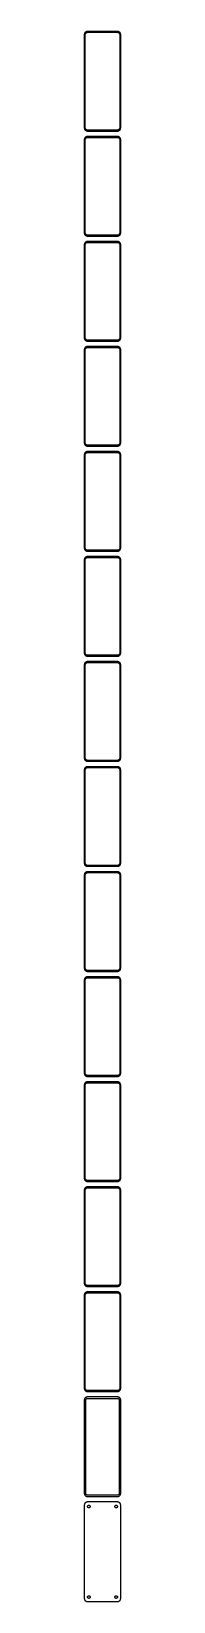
# Model space of a CAD drawing. Header units: metres. Extents: x -30 to 30, y 2528 to 5128.
import ezdxf

# ---------------------------------------------------------------- set-up
doc = ezdxf.new("R2010")
doc.units = ezdxf.units.M

msp = doc.modelspace()

# ---------------------------------------------------------------- linework, layer by layer
for p, q in [((-29.9606, 5124.13), (-30, 5123.5)), ((-29.8429, 5124.74), (-29.9606, 5124.13)), ((-29.6489, 5125.34), (-29.8429, 5124.74)), ((-29.3815, 5125.91), (-29.6489, 5125.34)), ((-29.0451, 5126.44), (-29.3815, 5125.91)), ((-28.6448, 5126.92), (-29.0451, 5126.44)), ((-28.1871, 5127.35), (-28.6448, 5126.92)), ((-28.4684, 5123.5), (-28.3743, 5123.99)), ((-28.3743, 5123.99), (-28.2191, 5124.47)), ((-28.2191, 5124.47), (-28.0052, 5124.93)), ((-27.6791, 5127.72), (-28.1871, 5127.35)), ((-28.0052, 5124.93), (-27.7361, 5125.35)), ((-27.7361, 5125.35), (-27.4159, 5125.74)), ((-27.1289, 5128.02), (-27.6791, 5127.72)), ((-27.4159, 5125.74), (-27.0497, 5126.08)), ((-26.5451, 5128.26), (-27.1289, 5128.02)), ((-27.0497, 5126.08), (-26.6433, 5126.38)), ((-26.6433, 5126.38), (-26.2031, 5126.62)), ((-25.9369, 5128.41), (-26.5451, 5128.26)), ((-26.2031, 5126.62), (-25.7361, 5126.8)), ((-25.3139, 5128.49), (-25.9369, 5128.41)), ((-25.7361, 5126.8), (-25.2495, 5126.93)), ((25.3139, 5128.49), (-25.3139, 5128.49)), ((-25.2495, 5126.93), (-24.7512, 5126.99)), ((-24.7512, 5126.99), (24.7512, 5126.99)), ((24.7512, 5126.99), (25.2495, 5126.93)), ((25.2495, 5126.93), (25.7361, 5126.8)), ((25.9369, 5128.41), (25.3139, 5128.49)), ((25.7361, 5126.8), (26.2031, 5126.62)), ((26.5451, 5128.26), (25.9369, 5128.41)), ((26.2031, 5126.62), (26.6433, 5126.38)), ((27.1289, 5128.02), (26.5451, 5128.26)), ((26.6433, 5126.38), (27.0497, 5126.08)), ((27.0497, 5126.08), (27.4159, 5125.74)), ((27.6791, 5127.72), (27.1289, 5128.02)), ((27.4159, 5125.74), (27.7361, 5125.35)), ((28.1871, 5127.35), (27.6791, 5127.72)), ((27.7361, 5125.35), (28.0052, 5124.93)), ((28.0052, 5124.93), (28.2191, 5124.47)), ((28.6448, 5126.92), (28.1871, 5127.35)), ((28.2191, 5124.47), (28.3743, 5123.99)), ((28.3743, 5123.99), (28.4684, 5123.5)), ((29.0451, 5126.44), (28.6448, 5126.92)), ((29.3815, 5125.91), (29.0451, 5126.44)), ((29.6489, 5125.34), (29.3815, 5125.91)), ((29.8429, 5124.74), (29.6489, 5125.34)), ((29.9606, 5124.13), (29.8429, 5124.74)), ((30, 5123.5), (29.9606, 5124.13)), ((-30, 5123.5), (-30, 4968.5)), ((-28.5, 5123), (-28.4684, 5123.5)), ((-28.5, 4969), (-28.5, 5123)), ((28.4684, 5123.5), (28.5, 5123)), ((28.5, 5123), (28.5, 4969)), ((30, 4968.5), (30, 5123.5)), ((-30, 4968.5), (-29.9606, 4967.87)), ((-28.4684, 4968.5), (-28.5, 4969)), ((-28.3743, 4968.01), (-28.4684, 4968.5)), ((-28.2191, 4967.53), (-28.3743, 4968.01)), ((28.3743, 4968.01), (28.2191, 4967.53)), ((28.4684, 4968.5), (28.3743, 4968.01)), ((28.5, 4969), (28.4684, 4968.5)), ((29.9606, 4967.87), (30, 4968.5)), ((-29.9606, 4950.13), (-30, 4949.5)), ((-30, 4949.5), (-30, 4794.5)), ((-29.9606, 4967.87), (-29.8429, 4967.26)), ((-29.8429, 4950.74), (-29.9606, 4950.13)), ((-29.8429, 4967.26), (-29.6489, 4966.66)), ((-29.6489, 4951.34), (-29.8429, 4950.74)), ((-29.6489, 4966.66), (-29.3815, 4966.09)), ((-29.3815, 4951.91), (-29.6489, 4951.34)), ((-29.3815, 4966.09), (-29.0451, 4965.56)), ((-29.0451, 4952.44), (-29.3815, 4951.91)), ((-29.0451, 4965.56), (-28.6448, 4965.08)), ((-28.6448, 4952.92), (-29.0451, 4952.44)), ((-28.6448, 4965.08), (-28.1871, 4964.65)), ((-28.1871, 4953.35), (-28.6448, 4952.92)), ((-28.5, 4949), (-28.4684, 4949.5)), ((-28.5, 4795), (-28.5, 4949)), ((-28.4684, 4949.5), (-28.3743, 4949.99)), ((-28.3743, 4949.99), (-28.2191, 4950.47)), ((-28.0052, 4967.07), (-28.2191, 4967.53)), ((-28.2191, 4950.47), (-28.0052, 4950.93)), ((-28.1871, 4964.65), (-27.6791, 4964.28)), ((-27.6791, 4953.72), (-28.1871, 4953.35)), ((-27.7361, 4966.65), (-28.0052, 4967.07)), ((-28.0052, 4950.93), (-27.7361, 4951.35)), ((-27.4159, 4966.26), (-27.7361, 4966.65)), ((-27.7361, 4951.35), (-27.4159, 4951.74)), ((-27.6791, 4964.28), (-27.1289, 4963.98)), ((-27.1289, 4954.02), (-27.6791, 4953.72)), ((-27.0497, 4965.92), (-27.4159, 4966.26)), ((-27.4159, 4951.74), (-27.0497, 4952.08)), ((-27.1289, 4963.98), (-26.5451, 4963.74)), ((-26.5451, 4954.26), (-27.1289, 4954.02)), ((-26.6433, 4965.62), (-27.0497, 4965.92)), ((-27.0497, 4952.08), (-26.6433, 4952.38)), ((-26.2031, 4965.38), (-26.6433, 4965.62)), ((-26.6433, 4952.38), (-26.2031, 4952.62)), ((-26.5451, 4963.74), (-25.9369, 4963.59)), ((-25.9369, 4954.41), (-26.5451, 4954.26)), ((-25.7361, 4965.2), (-26.2031, 4965.38)), ((-26.2031, 4952.62), (-25.7361, 4952.8)), ((-25.9369, 4963.59), (-25.3139, 4963.51)), ((-25.3139, 4954.49), (-25.9369, 4954.41)), ((-25.2495, 4965.07), (-25.7361, 4965.2)), ((-25.7361, 4952.8), (-25.2495, 4952.93)), ((-25.3139, 4963.51), (25.3139, 4963.51)), ((25.3139, 4954.49), (-25.3139, 4954.49)), ((-24.7512, 4965.01), (-25.2495, 4965.07)), ((-25.2495, 4952.93), (-24.7512, 4952.99)), ((24.7512, 4965.01), (-24.7512, 4965.01)), ((-24.7512, 4952.99), (24.7512, 4952.99)), ((25.2495, 4965.07), (24.7512, 4965.01)), ((24.7512, 4952.99), (25.2495, 4952.93)), ((25.7361, 4965.2), (25.2495, 4965.07)), ((25.2495, 4952.93), (25.7361, 4952.8)), ((25.3139, 4963.51), (25.9369, 4963.59)), ((25.9369, 4954.41), (25.3139, 4954.49)), ((26.2031, 4965.38), (25.7361, 4965.2)), ((25.7361, 4952.8), (26.2031, 4952.62)), ((25.9369, 4963.59), (26.5451, 4963.74)), ((26.5451, 4954.26), (25.9369, 4954.41)), ((26.6433, 4965.62), (26.2031, 4965.38)), ((26.2031, 4952.62), (26.6433, 4952.38)), ((26.5451, 4963.74), (27.1289, 4963.98)), ((27.1289, 4954.02), (26.5451, 4954.26)), ((27.0497, 4965.92), (26.6433, 4965.62)), ((26.6433, 4952.38), (27.0497, 4952.08)), ((27.4159, 4966.26), (27.0497, 4965.92)), ((27.0497, 4952.08), (27.4159, 4951.74)), ((27.1289, 4963.98), (27.6791, 4964.28)), ((27.6791, 4953.72), (27.1289, 4954.02)), ((27.7361, 4966.65), (27.4159, 4966.26)), ((27.4159, 4951.74), (27.7361, 4951.35)), ((27.6791, 4964.28), (28.1871, 4964.65)), ((28.1871, 4953.35), (27.6791, 4953.72)), ((28.0052, 4967.07), (27.7361, 4966.65)), ((27.7361, 4951.35), (28.0052, 4950.93)), ((28.2191, 4967.53), (28.0052, 4967.07)), ((28.0052, 4950.93), (28.2191, 4950.47)), ((28.1871, 4964.65), (28.6448, 4965.08)), ((28.6448, 4952.92), (28.1871, 4953.35)), ((28.2191, 4950.47), (28.3743, 4949.99)), ((28.3743, 4949.99), (28.4684, 4949.5)), ((28.4684, 4949.5), (28.5, 4949)), ((28.5, 4949), (28.5, 4795)), ((28.6448, 4965.08), (29.0451, 4965.56)), ((29.0451, 4952.44), (28.6448, 4952.92)), ((29.0451, 4965.56), (29.3815, 4966.09)), ((29.3815, 4951.91), (29.0451, 4952.44)), ((29.3815, 4966.09), (29.6489, 4966.66)), ((29.6489, 4951.34), (29.3815, 4951.91)), ((29.6489, 4966.66), (29.8429, 4967.26)), ((29.8429, 4950.74), (29.6489, 4951.34)), ((29.8429, 4967.26), (29.9606, 4967.87)), ((29.9606, 4950.13), (29.8429, 4950.74)), ((30, 4949.5), (29.9606, 4950.13)), ((30, 4794.5), (30, 4949.5)), ((-30, 4794.5), (-29.9606, 4793.87)), ((-29.9606, 4793.87), (-29.8429, 4793.26)), ((-29.8429, 4793.26), (-29.6489, 4792.66)), ((-29.6489, 4792.66), (-29.3815, 4792.09)), ((-29.3815, 4792.09), (-29.0451, 4791.56)), ((-29.0451, 4791.56), (-28.6448, 4791.08)), ((-28.6448, 4791.08), (-28.1871, 4790.65)), ((-28.4684, 4794.5), (-28.5, 4795)), ((-28.3743, 4794.01), (-28.4684, 4794.5)), ((-28.2191, 4793.53), (-28.3743, 4794.01)), ((-28.0052, 4793.07), (-28.2191, 4793.53)), ((-28.1871, 4790.65), (-27.6791, 4790.28)), ((-27.7361, 4792.65), (-28.0052, 4793.07)), ((-27.4159, 4792.26), (-27.7361, 4792.65)), ((-27.6791, 4790.28), (-27.1289, 4789.98)), ((-27.0497, 4791.92), (-27.4159, 4792.26)), ((-27.1289, 4789.98), (-26.5451, 4789.74)), ((-26.6433, 4791.62), (-27.0497, 4791.92)), ((-26.2031, 4791.38), (-26.6433, 4791.62)), ((-26.5451, 4789.74), (-25.9369, 4789.59)), ((-25.7361, 4791.2), (-26.2031, 4791.38)), ((-25.9369, 4789.59), (-25.3139, 4789.51)), ((-25.2495, 4791.07), (-25.7361, 4791.2)), ((-25.3139, 4789.51), (25.3139, 4789.51)), ((-24.7512, 4791.01), (-25.2495, 4791.07)), ((24.7512, 4791.01), (-24.7512, 4791.01)), ((25.2495, 4791.07), (24.7512, 4791.01)), ((25.7361, 4791.2), (25.2495, 4791.07)), ((25.3139, 4789.51), (25.9369, 4789.59)), ((26.2031, 4791.38), (25.7361, 4791.2)), ((25.9369, 4789.59), (26.5451, 4789.74)), ((26.6433, 4791.62), (26.2031, 4791.38)), ((26.5451, 4789.74), (27.1289, 4789.98)), ((27.0497, 4791.92), (26.6433, 4791.62)), ((27.4159, 4792.26), (27.0497, 4791.92)), ((27.1289, 4789.98), (27.6791, 4790.28)), ((27.7361, 4792.65), (27.4159, 4792.26)), ((27.6791, 4790.28), (28.1871, 4790.65)), ((28.0052, 4793.07), (27.7361, 4792.65)), ((28.2191, 4793.53), (28.0052, 4793.07)), ((28.1871, 4790.65), (28.6448, 4791.08)), ((28.3743, 4794.01), (28.2191, 4793.53)), ((28.4684, 4794.5), (28.3743, 4794.01)), ((28.5, 4795), (28.4684, 4794.5)), ((28.6448, 4791.08), (29.0451, 4791.56)), ((29.0451, 4791.56), (29.3815, 4792.09)), ((29.3815, 4792.09), (29.6489, 4792.66)), ((29.6489, 4792.66), (29.8429, 4793.26)), ((29.8429, 4793.26), (29.9606, 4793.87)), ((29.9606, 4793.87), (30, 4794.5)), ((-29.9606, 4776.13), (-30, 4775.5)), ((-30, 4775.5), (-30, 4620.5)), ((-29.8429, 4776.74), (-29.9606, 4776.13)), ((-29.6489, 4777.34), (-29.8429, 4776.74)), ((-29.3815, 4777.91), (-29.6489, 4777.34)), ((-29.0451, 4778.44), (-29.3815, 4777.91)), ((-28.6448, 4778.92), (-29.0451, 4778.44)), ((-28.1871, 4779.35), (-28.6448, 4778.92)), ((-28.5, 4775), (-28.4684, 4775.5)), ((-28.5, 4621), (-28.5, 4775)), ((-28.4684, 4775.5), (-28.3743, 4775.99)), ((-28.3743, 4775.99), (-28.2191, 4776.47)), ((-28.2191, 4776.47), (-28.0052, 4776.93)), ((-27.6791, 4779.72), (-28.1871, 4779.35)), ((-28.0052, 4776.93), (-27.7361, 4777.35)), ((-27.7361, 4777.35), (-27.4159, 4777.74)), ((-27.1289, 4780.02), (-27.6791, 4779.72)), ((-27.4159, 4777.74), (-27.0497, 4778.08)), ((-26.5451, 4780.26), (-27.1289, 4780.02)), ((-27.0497, 4778.08), (-26.6433, 4778.38)), ((-26.6433, 4778.38), (-26.2031, 4778.62)), ((-25.9369, 4780.41), (-26.5451, 4780.26)), ((-26.2031, 4778.62), (-25.7361, 4778.8)), ((-25.3139, 4780.49), (-25.9369, 4780.41)), ((-25.7361, 4778.8), (-25.2495, 4778.93)), ((25.3139, 4780.49), (-25.3139, 4780.49)), ((-25.2495, 4778.93), (-24.7512, 4778.99)), ((-24.7512, 4778.99), (24.7512, 4778.99)), ((24.7512, 4778.99), (25.2495, 4778.93)), ((25.2495, 4778.93), (25.7361, 4778.8)), ((25.9369, 4780.41), (25.3139, 4780.49)), ((25.7361, 4778.8), (26.2031, 4778.62)), ((26.5451, 4780.26), (25.9369, 4780.41)), ((26.2031, 4778.62), (26.6433, 4778.38)), ((27.1289, 4780.02), (26.5451, 4780.26)), ((26.6433, 4778.38), (27.0497, 4778.08)), ((27.0497, 4778.08), (27.4159, 4777.74)), ((27.6791, 4779.72), (27.1289, 4780.02)), ((27.4159, 4777.74), (27.7361, 4777.35)), ((28.1871, 4779.35), (27.6791, 4779.72)), ((27.7361, 4777.35), (28.0052, 4776.93)), ((28.0052, 4776.93), (28.2191, 4776.47)), ((28.6448, 4778.92), (28.1871, 4779.35)), ((28.2191, 4776.47), (28.3743, 4775.99)), ((28.3743, 4775.99), (28.4684, 4775.5)), ((28.4684, 4775.5), (28.5, 4775)), ((28.5, 4775), (28.5, 4621)), ((29.0451, 4778.44), (28.6448, 4778.92)), ((29.3815, 4777.91), (29.0451, 4778.44)), ((29.6489, 4777.34), (29.3815, 4777.91)), ((29.8429, 4776.74), (29.6489, 4777.34)), ((29.9606, 4776.13), (29.8429, 4776.74)), ((30, 4775.5), (29.9606, 4776.13)), ((30, 4620.5), (30, 4775.5)), ((-30, 4620.5), (-29.9606, 4619.87)), ((-29.9606, 4619.87), (-29.8429, 4619.26)), ((-29.8429, 4619.26), (-29.6489, 4618.66)), ((-29.6489, 4618.66), (-29.3815, 4618.09)), ((-29.3815, 4603.91), (-29.6489, 4603.34)), ((-29.3815, 4618.09), (-29.0451, 4617.56)), ((-29.0451, 4604.44), (-29.3815, 4603.91)), ((-29.0451, 4617.56), (-28.6448, 4617.08)), ((-28.6448, 4604.92), (-29.0451, 4604.44)), ((-28.6448, 4617.08), (-28.1871, 4616.65)), ((-28.1871, 4605.35), (-28.6448, 4604.92)), ((-28.4684, 4620.5), (-28.5, 4621)), ((-28.3743, 4620.01), (-28.4684, 4620.5)), ((-28.2191, 4619.53), (-28.3743, 4620.01)), ((-28.0052, 4619.07), (-28.2191, 4619.53)), ((-28.1871, 4616.65), (-27.6791, 4616.28)), ((-27.6791, 4605.72), (-28.1871, 4605.35)), ((-27.7361, 4618.65), (-28.0052, 4619.07)), ((-27.4159, 4618.26), (-27.7361, 4618.65)), ((-27.7361, 4603.35), (-27.4159, 4603.74)), ((-27.6791, 4616.28), (-27.1289, 4615.98)), ((-27.1289, 4606.02), (-27.6791, 4605.72)), ((-27.0497, 4617.92), (-27.4159, 4618.26)), ((-27.4159, 4603.74), (-27.0497, 4604.08)), ((-27.1289, 4615.98), (-26.5451, 4615.74)), ((-26.5451, 4606.26), (-27.1289, 4606.02)), ((-26.6433, 4617.62), (-27.0497, 4617.92)), ((-27.0497, 4604.08), (-26.6433, 4604.38)), ((-26.2031, 4617.38), (-26.6433, 4617.62)), ((-26.6433, 4604.38), (-26.2031, 4604.62)), ((-26.5451, 4615.74), (-25.9369, 4615.59)), ((-25.9369, 4606.41), (-26.5451, 4606.26)), ((-25.7361, 4617.2), (-26.2031, 4617.38)), ((-26.2031, 4604.62), (-25.7361, 4604.8)), ((-25.9369, 4615.59), (-25.3139, 4615.51)), ((-25.3139, 4606.49), (-25.9369, 4606.41)), ((-25.2495, 4617.07), (-25.7361, 4617.2)), ((-25.7361, 4604.8), (-25.2495, 4604.93)), ((-25.3139, 4615.51), (25.3139, 4615.51)), ((25.3139, 4606.49), (-25.3139, 4606.49)), ((-24.7512, 4617.01), (-25.2495, 4617.07)), ((-25.2495, 4604.93), (-24.7512, 4604.99)), ((24.7512, 4617.01), (-24.7512, 4617.01)), ((-24.7512, 4604.99), (24.7512, 4604.99)), ((25.2495, 4617.07), (24.7512, 4617.01)), ((24.7512, 4604.99), (25.2495, 4604.93)), ((25.7361, 4617.2), (25.2495, 4617.07)), ((25.2495, 4604.93), (25.7361, 4604.8)), ((25.3139, 4615.51), (25.9369, 4615.59)), ((25.9369, 4606.41), (25.3139, 4606.49)), ((26.2031, 4617.38), (25.7361, 4617.2)), ((25.7361, 4604.8), (26.2031, 4604.62)), ((25.9369, 4615.59), (26.5451, 4615.74)), ((26.5451, 4606.26), (25.9369, 4606.41)), ((26.6433, 4617.62), (26.2031, 4617.38)), ((26.2031, 4604.62), (26.6433, 4604.38)), ((26.5451, 4615.74), (27.1289, 4615.98)), ((27.1289, 4606.02), (26.5451, 4606.26)), ((27.0497, 4617.92), (26.6433, 4617.62)), ((26.6433, 4604.38), (27.0497, 4604.08)), ((27.4159, 4618.26), (27.0497, 4617.92)), ((27.0497, 4604.08), (27.4159, 4603.74)), ((27.1289, 4615.98), (27.6791, 4616.28)), ((27.6791, 4605.72), (27.1289, 4606.02)), ((27.7361, 4618.65), (27.4159, 4618.26)), ((27.4159, 4603.74), (27.7361, 4603.35)), ((27.6791, 4616.28), (28.1871, 4616.65)), ((28.1871, 4605.35), (27.6791, 4605.72)), ((28.0052, 4619.07), (27.7361, 4618.65)), ((28.2191, 4619.53), (28.0052, 4619.07)), ((28.1871, 4616.65), (28.6448, 4617.08)), ((28.6448, 4604.92), (28.1871, 4605.35)), ((28.3743, 4620.01), (28.2191, 4619.53)), ((28.4684, 4620.5), (28.3743, 4620.01)), ((28.5, 4621), (28.4684, 4620.5)), ((28.6448, 4617.08), (29.0451, 4617.56)), ((29.0451, 4604.44), (28.6448, 4604.92)), ((29.0451, 4617.56), (29.3815, 4618.09)), ((29.3815, 4603.91), (29.0451, 4604.44)), ((29.3815, 4618.09), (29.6489, 4618.66)), ((29.6489, 4603.34), (29.3815, 4603.91)), ((29.6489, 4618.66), (29.8429, 4619.26)), ((29.8429, 4619.26), (29.9606, 4619.87)), ((29.9606, 4619.87), (30, 4620.5)), ((-29.9606, 4602.13), (-30, 4601.5)), ((-30, 4601.5), (-30, 4446.5)), ((-29.8429, 4602.74), (-29.9606, 4602.13)), ((-29.6489, 4603.34), (-29.8429, 4602.74)), ((-28.5, 4601), (-28.4684, 4601.5)), ((-28.5, 4447), (-28.5, 4601)), ((-28.4684, 4601.5), (-28.3743, 4601.99)), ((-28.3743, 4601.99), (-28.2191, 4602.47)), ((-28.2191, 4602.47), (-28.0052, 4602.93)), ((-28.0052, 4602.93), (-27.7361, 4603.35)), ((27.7361, 4603.35), (28.0052, 4602.93)), ((28.0052, 4602.93), (28.2191, 4602.47)), ((28.2191, 4602.47), (28.3743, 4601.99)), ((28.3743, 4601.99), (28.4684, 4601.5)), ((28.4684, 4601.5), (28.5, 4601)), ((28.5, 4601), (28.5, 4447)), ((29.8429, 4602.74), (29.6489, 4603.34)), ((29.9606, 4602.13), (29.8429, 4602.74)), ((30, 4601.5), (29.9606, 4602.13)), ((30, 4446.5), (30, 4601.5)), ((-30, 4446.5), (-29.9606, 4445.87)), ((-29.9606, 4428.13), (-30, 4427.5)), ((-30, 4427.5), (-30, 4272.5)), ((-29.9606, 4445.87), (-29.8429, 4445.26)), ((-29.8429, 4428.74), (-29.9606, 4428.13)), ((-29.8429, 4445.26), (-29.6489, 4444.66)), ((-29.6489, 4429.34), (-29.8429, 4428.74)), ((-29.6489, 4444.66), (-29.3815, 4444.09)), ((-29.3815, 4429.91), (-29.6489, 4429.34)), ((-29.3815, 4444.09), (-29.0451, 4443.56)), ((-29.0451, 4430.44), (-29.3815, 4429.91)), ((-29.0451, 4443.56), (-28.6448, 4443.08)), ((-28.6448, 4430.92), (-29.0451, 4430.44)), ((-28.6448, 4443.08), (-28.1871, 4442.65)), ((-28.1871, 4431.35), (-28.6448, 4430.92)), ((-28.4684, 4446.5), (-28.5, 4447)), ((-28.5, 4427), (-28.4684, 4427.5)), ((-28.5, 4273), (-28.5, 4427)), ((-28.3743, 4446.01), (-28.4684, 4446.5)), ((-28.4684, 4427.5), (-28.3743, 4427.99)), ((-28.2191, 4445.53), (-28.3743, 4446.01)), ((-28.3743, 4427.99), (-28.2191, 4428.47)), ((-28.0052, 4445.07), (-28.2191, 4445.53)), ((-28.2191, 4428.47), (-28.0052, 4428.93)), ((-28.1871, 4442.65), (-27.6791, 4442.28)), ((-27.6791, 4431.72), (-28.1871, 4431.35)), ((-27.7361, 4444.65), (-28.0052, 4445.07)), ((-28.0052, 4428.93), (-27.7361, 4429.35)), ((-27.4159, 4444.26), (-27.7361, 4444.65)), ((-27.7361, 4429.35), (-27.4159, 4429.74)), ((-27.6791, 4442.28), (-27.1289, 4441.98)), ((-27.1289, 4432.02), (-27.6791, 4431.72)), ((-27.0497, 4443.92), (-27.4159, 4444.26)), ((-27.4159, 4429.74), (-27.0497, 4430.08)), ((-27.1289, 4441.98), (-26.5451, 4441.74)), ((-26.5451, 4432.26), (-27.1289, 4432.02)), ((-26.6433, 4443.62), (-27.0497, 4443.92)), ((-27.0497, 4430.08), (-26.6433, 4430.38)), ((-26.2031, 4443.38), (-26.6433, 4443.62)), ((-26.6433, 4430.38), (-26.2031, 4430.62)), ((-26.5451, 4441.74), (-25.9369, 4441.59)), ((-25.9369, 4432.41), (-26.5451, 4432.26)), ((-25.7361, 4443.2), (-26.2031, 4443.38)), ((-26.2031, 4430.62), (-25.7361, 4430.8)), ((-25.9369, 4441.59), (-25.3139, 4441.51)), ((-25.3139, 4432.49), (-25.9369, 4432.41)), ((-25.2495, 4443.07), (-25.7361, 4443.2)), ((-25.7361, 4430.8), (-25.2495, 4430.93)), ((-25.3139, 4441.51), (25.3139, 4441.51)), ((25.3139, 4432.49), (-25.3139, 4432.49)), ((-24.7512, 4443.01), (-25.2495, 4443.07)), ((-25.2495, 4430.93), (-24.7512, 4430.99)), ((24.7512, 4443.01), (-24.7512, 4443.01)), ((-24.7512, 4430.99), (24.7512, 4430.99)), ((25.2495, 4443.07), (24.7512, 4443.01)), ((24.7512, 4430.99), (25.2495, 4430.93)), ((25.7361, 4443.2), (25.2495, 4443.07)), ((25.2495, 4430.93), (25.7361, 4430.8)), ((25.3139, 4441.51), (25.9369, 4441.59)), ((25.9369, 4432.41), (25.3139, 4432.49)), ((26.2031, 4443.38), (25.7361, 4443.2)), ((25.7361, 4430.8), (26.2031, 4430.62)), ((25.9369, 4441.59), (26.5451, 4441.74)), ((26.5451, 4432.26), (25.9369, 4432.41)), ((26.6433, 4443.62), (26.2031, 4443.38)), ((26.2031, 4430.62), (26.6433, 4430.38)), ((26.5451, 4441.74), (27.1289, 4441.98)), ((27.1289, 4432.02), (26.5451, 4432.26)), ((27.0497, 4443.92), (26.6433, 4443.62)), ((26.6433, 4430.38), (27.0497, 4430.08)), ((27.4159, 4444.26), (27.0497, 4443.92)), ((27.0497, 4430.08), (27.4159, 4429.74)), ((27.1289, 4441.98), (27.6791, 4442.28)), ((27.6791, 4431.72), (27.1289, 4432.02)), ((27.7361, 4444.65), (27.4159, 4444.26)), ((27.4159, 4429.74), (27.7361, 4429.35)), ((27.6791, 4442.28), (28.1871, 4442.65)), ((28.1871, 4431.35), (27.6791, 4431.72)), ((28.0052, 4445.07), (27.7361, 4444.65)), ((27.7361, 4429.35), (28.0052, 4428.93)), ((28.2191, 4445.53), (28.0052, 4445.07)), ((28.0052, 4428.93), (28.2191, 4428.47)), ((28.1871, 4442.65), (28.6448, 4443.08)), ((28.6448, 4430.92), (28.1871, 4431.35)), ((28.3743, 4446.01), (28.2191, 4445.53)), ((28.2191, 4428.47), (28.3743, 4427.99)), ((28.4684, 4446.5), (28.3743, 4446.01)), ((28.3743, 4427.99), (28.4684, 4427.5)), ((28.5, 4447), (28.4684, 4446.5)), ((28.4684, 4427.5), (28.5, 4427)), ((28.5, 4427), (28.5, 4273)), ((28.6448, 4443.08), (29.0451, 4443.56)), ((29.0451, 4430.44), (28.6448, 4430.92)), ((29.0451, 4443.56), (29.3815, 4444.09)), ((29.3815, 4429.91), (29.0451, 4430.44)), ((29.3815, 4444.09), (29.6489, 4444.66)), ((29.6489, 4429.34), (29.3815, 4429.91)), ((29.6489, 4444.66), (29.8429, 4445.26)), ((29.8429, 4428.74), (29.6489, 4429.34)), ((29.8429, 4445.26), (29.9606, 4445.87)), ((29.9606, 4428.13), (29.8429, 4428.74)), ((29.9606, 4445.87), (30, 4446.5)), ((30, 4427.5), (29.9606, 4428.13)), ((30, 4272.5), (30, 4427.5)), ((-30, 4272.5), (-29.9606, 4271.87)), ((-29.9606, 4271.87), (-29.8429, 4271.26)), ((-29.8429, 4271.26), (-29.6489, 4270.66)), ((-29.6489, 4270.66), (-29.3815, 4270.09)), ((-29.3815, 4270.09), (-29.0451, 4269.56)), ((-29.0451, 4269.56), (-28.6448, 4269.08)), ((-28.6448, 4269.08), (-28.1871, 4268.65)), ((-28.4684, 4272.5), (-28.5, 4273)), ((-28.3743, 4272.01), (-28.4684, 4272.5)), ((-28.2191, 4271.53), (-28.3743, 4272.01)), ((-28.0052, 4271.07), (-28.2191, 4271.53)), ((-28.1871, 4268.65), (-27.6791, 4268.28)), ((-27.7361, 4270.65), (-28.0052, 4271.07)), ((-27.4159, 4270.26), (-27.7361, 4270.65)), ((-27.6791, 4268.28), (-27.1289, 4267.98)), ((-27.0497, 4269.92), (-27.4159, 4270.26)), ((-27.1289, 4267.98), (-26.5451, 4267.74)), ((-26.6433, 4269.62), (-27.0497, 4269.92)), ((-26.2031, 4269.38), (-26.6433, 4269.62)), ((-26.5451, 4267.74), (-25.9369, 4267.59)), ((-25.7361, 4269.2), (-26.2031, 4269.38)), ((-25.9369, 4267.59), (-25.3139, 4267.51)), ((-25.2495, 4269.07), (-25.7361, 4269.2)), ((-25.3139, 4267.51), (25.3139, 4267.51)), ((-24.7512, 4269.01), (-25.2495, 4269.07)), ((24.7512, 4269.01), (-24.7512, 4269.01)), ((25.2495, 4269.07), (24.7512, 4269.01)), ((25.7361, 4269.2), (25.2495, 4269.07)), ((25.3139, 4267.51), (25.9369, 4267.59)), ((26.2031, 4269.38), (25.7361, 4269.2)), ((25.9369, 4267.59), (26.5451, 4267.74)), ((26.6433, 4269.62), (26.2031, 4269.38)), ((26.5451, 4267.74), (27.1289, 4267.98)), ((27.0497, 4269.92), (26.6433, 4269.62)), ((27.4159, 4270.26), (27.0497, 4269.92)), ((27.1289, 4267.98), (27.6791, 4268.28)), ((27.7361, 4270.65), (27.4159, 4270.26)), ((27.6791, 4268.28), (28.1871, 4268.65)), ((28.0052, 4271.07), (27.7361, 4270.65)), ((28.2191, 4271.53), (28.0052, 4271.07)), ((28.1871, 4268.65), (28.6448, 4269.08)), ((28.3743, 4272.01), (28.2191, 4271.53)), ((28.4684, 4272.5), (28.3743, 4272.01)), ((28.5, 4273), (28.4684, 4272.5)), ((28.6448, 4269.08), (29.0451, 4269.56)), ((29.0451, 4269.56), (29.3815, 4270.09)), ((29.3815, 4270.09), (29.6489, 4270.66)), ((29.6489, 4270.66), (29.8429, 4271.26)), ((29.8429, 4271.26), (29.9606, 4271.87)), ((29.9606, 4271.87), (30, 4272.5)), ((-29.9606, 4254.13), (-30, 4253.5)), ((-30, 4253.5), (-30, 4098.5)), ((-29.8429, 4254.74), (-29.9606, 4254.13)), ((-29.6489, 4255.34), (-29.8429, 4254.74)), ((-29.3815, 4255.91), (-29.6489, 4255.34)), ((-29.0451, 4256.44), (-29.3815, 4255.91)), ((-28.6448, 4256.92), (-29.0451, 4256.44)), ((-28.1871, 4257.35), (-28.6448, 4256.92)), ((-28.5, 4253), (-28.4684, 4253.5)), ((-28.5, 4099), (-28.5, 4253)), ((-28.4684, 4253.5), (-28.3743, 4253.99)), ((-28.3743, 4253.99), (-28.2191, 4254.47)), ((-28.2191, 4254.47), (-28.0052, 4254.93)), ((-27.6791, 4257.72), (-28.1871, 4257.35)), ((-28.0052, 4254.93), (-27.7361, 4255.35)), ((-27.7361, 4255.35), (-27.4159, 4255.74)), ((-27.1289, 4258.02), (-27.6791, 4257.72)), ((-27.4159, 4255.74), (-27.0497, 4256.08)), ((-26.5451, 4258.26), (-27.1289, 4258.02)), ((-27.0497, 4256.08), (-26.6433, 4256.38)), ((-26.6433, 4256.38), (-26.2031, 4256.62)), ((-25.9369, 4258.41), (-26.5451, 4258.26)), ((-26.2031, 4256.62), (-25.7361, 4256.8)), ((-25.3139, 4258.49), (-25.9369, 4258.41)), ((-25.7361, 4256.8), (-25.2495, 4256.93)), ((25.3139, 4258.49), (-25.3139, 4258.49)), ((-25.2495, 4256.93), (-24.7512, 4256.99)), ((-24.7512, 4256.99), (24.7512, 4256.99)), ((24.7512, 4256.99), (25.2495, 4256.93)), ((25.2495, 4256.93), (25.7361, 4256.8)), ((25.9369, 4258.41), (25.3139, 4258.49)), ((25.7361, 4256.8), (26.2031, 4256.62)), ((26.5451, 4258.26), (25.9369, 4258.41)), ((26.2031, 4256.62), (26.6433, 4256.38)), ((27.1289, 4258.02), (26.5451, 4258.26)), ((26.6433, 4256.38), (27.0497, 4256.08)), ((27.0497, 4256.08), (27.4159, 4255.74)), ((27.6791, 4257.72), (27.1289, 4258.02)), ((27.4159, 4255.74), (27.7361, 4255.35)), ((28.1871, 4257.35), (27.6791, 4257.72)), ((27.7361, 4255.35), (28.0052, 4254.93)), ((28.0052, 4254.93), (28.2191, 4254.47)), ((28.6448, 4256.92), (28.1871, 4257.35)), ((28.2191, 4254.47), (28.3743, 4253.99)), ((28.3743, 4253.99), (28.4684, 4253.5)), ((28.4684, 4253.5), (28.5, 4253)), ((28.5, 4253), (28.5, 4099)), ((29.0451, 4256.44), (28.6448, 4256.92)), ((29.3815, 4255.91), (29.0451, 4256.44)), ((29.6489, 4255.34), (29.3815, 4255.91)), ((29.8429, 4254.74), (29.6489, 4255.34)), ((29.9606, 4254.13), (29.8429, 4254.74)), ((30, 4253.5), (29.9606, 4254.13)), ((30, 4098.5), (30, 4253.5)), ((-30, 4098.5), (-29.9606, 4097.87)), ((-29.9606, 4097.87), (-29.8429, 4097.26)), ((-29.8429, 4097.26), (-29.6489, 4096.66)), ((-29.6489, 4096.66), (-29.3815, 4096.09)), ((-29.3815, 4096.09), (-29.0451, 4095.56)), ((-29.0451, 4095.56), (-28.6448, 4095.08)), ((-28.6448, 4095.08), (-28.1871, 4094.65)), ((-28.4684, 4098.5), (-28.5, 4099)), ((-28.3743, 4098.01), (-28.4684, 4098.5)), ((-28.2191, 4097.53), (-28.3743, 4098.01)), ((-28.0052, 4097.07), (-28.2191, 4097.53)), ((-28.1871, 4094.65), (-27.6791, 4094.28)), ((-27.6791, 4083.72), (-28.1871, 4083.35)), ((-27.7361, 4096.65), (-28.0052, 4097.07)), ((-27.4159, 4096.26), (-27.7361, 4096.65)), ((-27.6791, 4094.28), (-27.1289, 4093.98)), ((-27.1289, 4084.02), (-27.6791, 4083.72)), ((-27.0497, 4095.92), (-27.4159, 4096.26)), ((-27.1289, 4093.98), (-26.5451, 4093.74)), ((-26.5451, 4084.26), (-27.1289, 4084.02)), ((-26.6433, 4095.62), (-27.0497, 4095.92)), ((-26.2031, 4095.38), (-26.6433, 4095.62)), ((-26.5451, 4093.74), (-25.9369, 4093.59)), ((-25.9369, 4084.41), (-26.5451, 4084.26)), ((-25.7361, 4095.2), (-26.2031, 4095.38)), ((-25.9369, 4093.59), (-25.3139, 4093.51)), ((-25.3139, 4084.49), (-25.9369, 4084.41)), ((-25.2495, 4095.07), (-25.7361, 4095.2)), ((-25.3139, 4093.51), (25.3139, 4093.51)), ((25.3139, 4084.49), (-25.3139, 4084.49)), ((-24.7512, 4095.01), (-25.2495, 4095.07)), ((24.7512, 4095.01), (-24.7512, 4095.01)), ((25.2495, 4095.07), (24.7512, 4095.01)), ((25.7361, 4095.2), (25.2495, 4095.07)), ((25.3139, 4093.51), (25.9369, 4093.59)), ((25.9369, 4084.41), (25.3139, 4084.49)), ((26.2031, 4095.38), (25.7361, 4095.2)), ((25.9369, 4093.59), (26.5451, 4093.74)), ((26.5451, 4084.26), (25.9369, 4084.41)), ((26.6433, 4095.62), (26.2031, 4095.38)), ((26.5451, 4093.74), (27.1289, 4093.98)), ((27.1289, 4084.02), (26.5451, 4084.26)), ((27.0497, 4095.92), (26.6433, 4095.62)), ((27.4159, 4096.26), (27.0497, 4095.92)), ((27.1289, 4093.98), (27.6791, 4094.28)), ((27.6791, 4083.72), (27.1289, 4084.02)), ((27.7361, 4096.65), (27.4159, 4096.26)), ((27.6791, 4094.28), (28.1871, 4094.65)), ((28.1871, 4083.35), (27.6791, 4083.72)), ((28.0052, 4097.07), (27.7361, 4096.65)), ((28.2191, 4097.53), (28.0052, 4097.07)), ((28.1871, 4094.65), (28.6448, 4095.08)), ((28.3743, 4098.01), (28.2191, 4097.53)), ((28.4684, 4098.5), (28.3743, 4098.01)), ((28.5, 4099), (28.4684, 4098.5)), ((28.6448, 4095.08), (29.0451, 4095.56)), ((29.0451, 4095.56), (29.3815, 4096.09)), ((29.3815, 4096.09), (29.6489, 4096.66)), ((29.6489, 4096.66), (29.8429, 4097.26)), ((29.8429, 4097.26), (29.9606, 4097.87)), ((29.9606, 4097.87), (30, 4098.5)), ((-29.9606, 4080.13), (-30, 4079.5)), ((-30, 4079.5), (-30, 3924.5)), ((-29.8429, 4080.74), (-29.9606, 4080.13)), ((-29.6489, 4081.34), (-29.8429, 4080.74)), ((-29.3815, 4081.91), (-29.6489, 4081.34)), ((-29.0451, 4082.44), (-29.3815, 4081.91)), ((-28.6448, 4082.92), (-29.0451, 4082.44)), ((-28.1871, 4083.35), (-28.6448, 4082.92)), ((-28.5, 4079), (-28.4684, 4079.5)), ((-28.5, 3925), (-28.5, 4079)), ((-28.4684, 4079.5), (-28.3743, 4079.99)), ((-28.3743, 4079.99), (-28.2191, 4080.47)), ((-28.2191, 4080.47), (-28.0052, 4080.93)), ((-28.0052, 4080.93), (-27.7361, 4081.35)), ((-27.7361, 4081.35), (-27.4159, 4081.74)), ((-27.4159, 4081.74), (-27.0497, 4082.08)), ((-27.0497, 4082.08), (-26.6433, 4082.38)), ((-26.6433, 4082.38), (-26.2031, 4082.62)), ((-26.2031, 4082.62), (-25.7361, 4082.8)), ((-25.7361, 4082.8), (-25.2495, 4082.93)), ((-25.2495, 4082.93), (-24.7512, 4082.99)), ((-24.7512, 4082.99), (24.7512, 4082.99)), ((24.7512, 4082.99), (25.2495, 4082.93)), ((25.2495, 4082.93), (25.7361, 4082.8)), ((25.7361, 4082.8), (26.2031, 4082.62)), ((26.2031, 4082.62), (26.6433, 4082.38)), ((26.6433, 4082.38), (27.0497, 4082.08)), ((27.0497, 4082.08), (27.4159, 4081.74)), ((27.4159, 4081.74), (27.7361, 4081.35)), ((27.7361, 4081.35), (28.0052, 4080.93)), ((28.0052, 4080.93), (28.2191, 4080.47)), ((28.6448, 4082.92), (28.1871, 4083.35)), ((28.2191, 4080.47), (28.3743, 4079.99)), ((28.3743, 4079.99), (28.4684, 4079.5)), ((28.4684, 4079.5), (28.5, 4079)), ((28.5, 4079), (28.5, 3925)), ((29.0451, 4082.44), (28.6448, 4082.92)), ((29.3815, 4081.91), (29.0451, 4082.44)), ((29.6489, 4081.34), (29.3815, 4081.91)), ((29.8429, 4080.74), (29.6489, 4081.34)), ((29.9606, 4080.13), (29.8429, 4080.74)), ((30, 4079.5), (29.9606, 4080.13)), ((30, 3924.5), (30, 4079.5)), ((-30, 3924.5), (-29.9606, 3923.87)), ((-29.9606, 3906.13), (-30, 3905.5)), ((-30, 3905.5), (-30, 3750.5)), ((-29.9606, 3923.87), (-29.8429, 3923.26)), ((-29.8429, 3906.74), (-29.9606, 3906.13)), ((-29.8429, 3923.26), (-29.6489, 3922.66)), ((-29.6489, 3907.34), (-29.8429, 3906.74)), ((-29.6489, 3922.66), (-29.3815, 3922.09)), ((-29.3815, 3907.91), (-29.6489, 3907.34)), ((-29.3815, 3922.09), (-29.0451, 3921.56)), ((-29.0451, 3908.44), (-29.3815, 3907.91)), ((-29.0451, 3921.56), (-28.6448, 3921.08)), ((-28.6448, 3908.92), (-29.0451, 3908.44)), ((-28.6448, 3921.08), (-28.1871, 3920.65)), ((-28.1871, 3909.35), (-28.6448, 3908.92)), ((-28.4684, 3924.5), (-28.5, 3925)), ((-28.5, 3905), (-28.4684, 3905.5)), ((-28.5, 3751), (-28.5, 3905)), ((-28.3743, 3924.01), (-28.4684, 3924.5)), ((-28.4684, 3905.5), (-28.3743, 3905.99)), ((-28.2191, 3923.53), (-28.3743, 3924.01)), ((-28.3743, 3905.99), (-28.2191, 3906.47)), ((-28.0052, 3923.07), (-28.2191, 3923.53)), ((-28.2191, 3906.47), (-28.0052, 3906.93)), ((-28.1871, 3920.65), (-27.6791, 3920.28)), ((-27.6791, 3909.72), (-28.1871, 3909.35)), ((-27.7361, 3922.65), (-28.0052, 3923.07)), ((-28.0052, 3906.93), (-27.7361, 3907.35)), ((-27.4159, 3922.26), (-27.7361, 3922.65)), ((-27.7361, 3907.35), (-27.4159, 3907.74)), ((-27.6791, 3920.28), (-27.1289, 3919.98)), ((-27.1289, 3910.02), (-27.6791, 3909.72)), ((-27.0497, 3921.92), (-27.4159, 3922.26)), ((-27.4159, 3907.74), (-27.0497, 3908.08)), ((-27.1289, 3919.98), (-26.5451, 3919.74)), ((-26.5451, 3910.26), (-27.1289, 3910.02)), ((-26.6433, 3921.62), (-27.0497, 3921.92)), ((-27.0497, 3908.08), (-26.6433, 3908.38)), ((-26.2031, 3921.38), (-26.6433, 3921.62)), ((-26.6433, 3908.38), (-26.2031, 3908.62)), ((-26.5451, 3919.74), (-25.9369, 3919.59)), ((-25.9369, 3910.41), (-26.5451, 3910.26)), ((-25.7361, 3921.2), (-26.2031, 3921.38)), ((-26.2031, 3908.62), (-25.7361, 3908.8)), ((-25.9369, 3919.59), (-25.3139, 3919.51)), ((-25.3139, 3910.49), (-25.9369, 3910.41)), ((-25.2495, 3921.07), (-25.7361, 3921.2)), ((-25.7361, 3908.8), (-25.2495, 3908.93)), ((-25.3139, 3919.51), (25.3139, 3919.51)), ((25.3139, 3910.49), (-25.3139, 3910.49)), ((-24.7512, 3921.01), (-25.2495, 3921.07)), ((-25.2495, 3908.93), (-24.7512, 3908.99)), ((24.7512, 3921.01), (-24.7512, 3921.01)), ((-24.7512, 3908.99), (24.7512, 3908.99)), ((25.2495, 3921.07), (24.7512, 3921.01)), ((24.7512, 3908.99), (25.2495, 3908.93)), ((25.7361, 3921.2), (25.2495, 3921.07)), ((25.2495, 3908.93), (25.7361, 3908.8)), ((25.3139, 3919.51), (25.9369, 3919.59)), ((25.9369, 3910.41), (25.3139, 3910.49)), ((26.2031, 3921.38), (25.7361, 3921.2)), ((25.7361, 3908.8), (26.2031, 3908.62)), ((25.9369, 3919.59), (26.5451, 3919.74)), ((26.5451, 3910.26), (25.9369, 3910.41)), ((26.6433, 3921.62), (26.2031, 3921.38)), ((26.2031, 3908.62), (26.6433, 3908.38)), ((26.5451, 3919.74), (27.1289, 3919.98)), ((27.1289, 3910.02), (26.5451, 3910.26)), ((27.0497, 3921.92), (26.6433, 3921.62)), ((26.6433, 3908.38), (27.0497, 3908.08)), ((27.4159, 3922.26), (27.0497, 3921.92)), ((27.0497, 3908.08), (27.4159, 3907.74)), ((27.1289, 3919.98), (27.6791, 3920.28)), ((27.6791, 3909.72), (27.1289, 3910.02)), ((27.7361, 3922.65), (27.4159, 3922.26)), ((27.4159, 3907.74), (27.7361, 3907.35)), ((27.6791, 3920.28), (28.1871, 3920.65)), ((28.1871, 3909.35), (27.6791, 3909.72)), ((28.0052, 3923.07), (27.7361, 3922.65)), ((27.7361, 3907.35), (28.0052, 3906.93)), ((28.2191, 3923.53), (28.0052, 3923.07)), ((28.0052, 3906.93), (28.2191, 3906.47)), ((28.1871, 3920.65), (28.6448, 3921.08)), ((28.6448, 3908.92), (28.1871, 3909.35)), ((28.3743, 3924.01), (28.2191, 3923.53)), ((28.2191, 3906.47), (28.3743, 3905.99)), ((28.4684, 3924.5), (28.3743, 3924.01)), ((28.3743, 3905.99), (28.4684, 3905.5)), ((28.5, 3925), (28.4684, 3924.5)), ((28.4684, 3905.5), (28.5, 3905)), ((28.5, 3905), (28.5, 3751)), ((28.6448, 3921.08), (29.0451, 3921.56)), ((29.0451, 3908.44), (28.6448, 3908.92)), ((29.0451, 3921.56), (29.3815, 3922.09)), ((29.3815, 3907.91), (29.0451, 3908.44)), ((29.3815, 3922.09), (29.6489, 3922.66)), ((29.6489, 3907.34), (29.3815, 3907.91)), ((29.6489, 3922.66), (29.8429, 3923.26)), ((29.8429, 3906.74), (29.6489, 3907.34)), ((29.8429, 3923.26), (29.9606, 3923.87)), ((29.9606, 3906.13), (29.8429, 3906.74)), ((29.9606, 3923.87), (30, 3924.5)), ((30, 3905.5), (29.9606, 3906.13)), ((30, 3750.5), (30, 3905.5)), ((-30, 3750.5), (-29.9606, 3749.87)), ((-29.9606, 3749.87), (-29.8429, 3749.26)), ((-29.8429, 3749.26), (-29.6489, 3748.66)), ((-29.6489, 3748.66), (-29.3815, 3748.09)), ((-29.3815, 3748.09), (-29.0451, 3747.56)), ((-29.0451, 3747.56), (-28.6448, 3747.08)), ((-28.6448, 3747.08), (-28.1871, 3746.65)), ((-28.4684, 3750.5), (-28.5, 3751)), ((-28.3743, 3750.01), (-28.4684, 3750.5)), ((-28.2191, 3749.53), (-28.3743, 3750.01)), ((-28.0052, 3749.07), (-28.2191, 3749.53)), ((-28.1871, 3746.65), (-27.6791, 3746.28)), ((-27.7361, 3748.65), (-28.0052, 3749.07)), ((-27.4159, 3748.26), (-27.7361, 3748.65)), ((-27.6791, 3746.28), (-27.1289, 3745.98)), ((-27.0497, 3747.92), (-27.4159, 3748.26)), ((-27.1289, 3745.98), (-26.5451, 3745.74)), ((-26.6433, 3747.62), (-27.0497, 3747.92)), ((-26.2031, 3747.38), (-26.6433, 3747.62)), ((-26.5451, 3745.74), (-25.9369, 3745.59)), ((-25.7361, 3747.2), (-26.2031, 3747.38)), ((-25.9369, 3745.59), (-25.3139, 3745.51)), ((-25.2495, 3747.07), (-25.7361, 3747.2)), ((-25.3139, 3745.51), (25.3139, 3745.51)), ((-24.7512, 3747.01), (-25.2495, 3747.07)), ((24.7512, 3747.01), (-24.7512, 3747.01)), ((25.2495, 3747.07), (24.7512, 3747.01)), ((25.7361, 3747.2), (25.2495, 3747.07)), ((25.3139, 3745.51), (25.9369, 3745.59)), ((26.2031, 3747.38), (25.7361, 3747.2)), ((25.9369, 3745.59), (26.5451, 3745.74)), ((26.6433, 3747.62), (26.2031, 3747.38)), ((26.5451, 3745.74), (27.1289, 3745.98)), ((27.0497, 3747.92), (26.6433, 3747.62)), ((27.4159, 3748.26), (27.0497, 3747.92)), ((27.1289, 3745.98), (27.6791, 3746.28)), ((27.7361, 3748.65), (27.4159, 3748.26)), ((27.6791, 3746.28), (28.1871, 3746.65)), ((28.0052, 3749.07), (27.7361, 3748.65)), ((28.2191, 3749.53), (28.0052, 3749.07)), ((28.1871, 3746.65), (28.6448, 3747.08)), ((28.3743, 3750.01), (28.2191, 3749.53)), ((28.4684, 3750.5), (28.3743, 3750.01)), ((28.5, 3751), (28.4684, 3750.5)), ((28.6448, 3747.08), (29.0451, 3747.56)), ((29.0451, 3747.56), (29.3815, 3748.09)), ((29.3815, 3748.09), (29.6489, 3748.66)), ((29.6489, 3748.66), (29.8429, 3749.26)), ((29.8429, 3749.26), (29.9606, 3749.87)), ((29.9606, 3749.87), (30, 3750.5)), ((-29.9606, 3732.13), (-30, 3731.5)), ((-30, 3731.5), (-30, 3576.5)), ((-29.8429, 3732.74), (-29.9606, 3732.13)), ((-29.6489, 3733.34), (-29.8429, 3732.74)), ((-29.3815, 3733.91), (-29.6489, 3733.34)), ((-29.0451, 3734.44), (-29.3815, 3733.91)), ((-28.6448, 3734.92), (-29.0451, 3734.44)), ((-28.1871, 3735.35), (-28.6448, 3734.92)), ((-28.5, 3731), (-28.4684, 3731.5)), ((-28.5, 3577), (-28.5, 3731)), ((-28.4684, 3731.5), (-28.3743, 3731.99)), ((-28.3743, 3731.99), (-28.2191, 3732.47)), ((-28.2191, 3732.47), (-28.0052, 3732.93)), ((-27.6791, 3735.72), (-28.1871, 3735.35)), ((-28.0052, 3732.93), (-27.7361, 3733.35)), ((-27.7361, 3733.35), (-27.4159, 3733.74)), ((-27.1289, 3736.02), (-27.6791, 3735.72)), ((-27.4159, 3733.74), (-27.0497, 3734.08)), ((-26.5451, 3736.26), (-27.1289, 3736.02)), ((-27.0497, 3734.08), (-26.6433, 3734.38)), ((-26.6433, 3734.38), (-26.2031, 3734.62)), ((-25.9369, 3736.41), (-26.5451, 3736.26)), ((-26.2031, 3734.62), (-25.7361, 3734.8)), ((-25.3139, 3736.49), (-25.9369, 3736.41)), ((-25.7361, 3734.8), (-25.2495, 3734.93)), ((25.3139, 3736.49), (-25.3139, 3736.49)), ((-25.2495, 3734.93), (-24.7512, 3734.99)), ((-24.7512, 3734.99), (24.7512, 3734.99)), ((24.7512, 3734.99), (25.2495, 3734.93)), ((25.2495, 3734.93), (25.7361, 3734.8)), ((25.9369, 3736.41), (25.3139, 3736.49)), ((25.7361, 3734.8), (26.2031, 3734.62)), ((26.5451, 3736.26), (25.9369, 3736.41)), ((26.2031, 3734.62), (26.6433, 3734.38)), ((27.1289, 3736.02), (26.5451, 3736.26)), ((26.6433, 3734.38), (27.0497, 3734.08)), ((27.0497, 3734.08), (27.4159, 3733.74)), ((27.6791, 3735.72), (27.1289, 3736.02)), ((27.4159, 3733.74), (27.7361, 3733.35)), ((28.1871, 3735.35), (27.6791, 3735.72)), ((27.7361, 3733.35), (28.0052, 3732.93)), ((28.0052, 3732.93), (28.2191, 3732.47)), ((28.6448, 3734.92), (28.1871, 3735.35)), ((28.2191, 3732.47), (28.3743, 3731.99)), ((28.3743, 3731.99), (28.4684, 3731.5)), ((28.4684, 3731.5), (28.5, 3731)), ((28.5, 3731), (28.5, 3577)), ((29.0451, 3734.44), (28.6448, 3734.92)), ((29.3815, 3733.91), (29.0451, 3734.44)), ((29.6489, 3733.34), (29.3815, 3733.91)), ((29.8429, 3732.74), (29.6489, 3733.34)), ((29.9606, 3732.13), (29.8429, 3732.74)), ((30, 3731.5), (29.9606, 3732.13)), ((30, 3576.5), (30, 3731.5)), ((-30, 3576.5), (-29.9606, 3575.87)), ((-29.9606, 3575.87), (-29.8429, 3575.26)), ((-29.8429, 3575.26), (-29.6489, 3574.66)), ((-29.6489, 3574.66), (-29.3815, 3574.09)), ((-29.3815, 3574.09), (-29.0451, 3573.56)), ((-29.0451, 3573.56), (-28.6448, 3573.08)), ((-28.6448, 3573.08), (-28.1871, 3572.65)), ((-28.4684, 3576.5), (-28.5, 3577)), ((-28.3743, 3576.01), (-28.4684, 3576.5)), ((-28.2191, 3575.53), (-28.3743, 3576.01)), ((-28.0052, 3575.07), (-28.2191, 3575.53)), ((-28.1871, 3572.65), (-27.6791, 3572.28)), ((-27.7361, 3574.65), (-28.0052, 3575.07)), ((-27.4159, 3574.26), (-27.7361, 3574.65)), ((-27.6791, 3572.28), (-27.1289, 3571.98)), ((-27.0497, 3573.92), (-27.4159, 3574.26)), ((-27.1289, 3571.98), (-26.5451, 3571.74)), ((-26.6433, 3573.62), (-27.0497, 3573.92)), ((-26.2031, 3573.38), (-26.6433, 3573.62)), ((-26.5451, 3571.74), (-25.9369, 3571.59)), ((-25.7361, 3573.2), (-26.2031, 3573.38)), ((-25.9369, 3571.59), (-25.3139, 3571.51)), ((-25.2495, 3573.07), (-25.7361, 3573.2)), ((-25.3139, 3571.51), (25.3139, 3571.51)), ((-24.7512, 3573.01), (-25.2495, 3573.07)), ((24.7512, 3573.01), (-24.7512, 3573.01)), ((25.2495, 3573.07), (24.7512, 3573.01)), ((25.7361, 3573.2), (25.2495, 3573.07)), ((25.3139, 3571.51), (25.9369, 3571.59)), ((26.2031, 3573.38), (25.7361, 3573.2)), ((25.9369, 3571.59), (26.5451, 3571.74)), ((26.6433, 3573.62), (26.2031, 3573.38)), ((26.5451, 3571.74), (27.1289, 3571.98)), ((27.0497, 3573.92), (26.6433, 3573.62)), ((27.4159, 3574.26), (27.0497, 3573.92)), ((27.1289, 3571.98), (27.6791, 3572.28)), ((27.7361, 3574.65), (27.4159, 3574.26)), ((27.6791, 3572.28), (28.1871, 3572.65)), ((28.0052, 3575.07), (27.7361, 3574.65)), ((28.2191, 3575.53), (28.0052, 3575.07)), ((28.1871, 3572.65), (28.6448, 3573.08)), ((28.3743, 3576.01), (28.2191, 3575.53)), ((28.4684, 3576.5), (28.3743, 3576.01)), ((28.5, 3577), (28.4684, 3576.5)), ((28.6448, 3573.08), (29.0451, 3573.56)), ((29.0451, 3573.56), (29.3815, 3574.09)), ((29.3815, 3574.09), (29.6489, 3574.66)), ((29.6489, 3574.66), (29.8429, 3575.26)), ((29.8429, 3575.26), (29.9606, 3575.87)), ((29.9606, 3575.87), (30, 3576.5)), ((-29.9606, 3558.13), (-30, 3557.5)), ((-30, 3557.5), (-30, 3402.5)), ((-29.8429, 3558.74), (-29.9606, 3558.13)), ((-29.6489, 3559.34), (-29.8429, 3558.74)), ((-29.3815, 3559.91), (-29.6489, 3559.34)), ((-29.0451, 3560.44), (-29.3815, 3559.91)), ((-28.6448, 3560.92), (-29.0451, 3560.44)), ((-28.1871, 3561.35), (-28.6448, 3560.92)), ((-28.5, 3557), (-28.4684, 3557.5)), ((-28.5, 3403), (-28.5, 3557)), ((-28.4684, 3557.5), (-28.3743, 3557.99)), ((-28.3743, 3557.99), (-28.2191, 3558.47)), ((-28.2191, 3558.47), (-28.0052, 3558.93)), ((-27.6791, 3561.72), (-28.1871, 3561.35)), ((-28.0052, 3558.93), (-27.7361, 3559.35)), ((-27.7361, 3559.35), (-27.4159, 3559.74)), ((-27.1289, 3562.02), (-27.6791, 3561.72)), ((-27.4159, 3559.74), (-27.0497, 3560.08)), ((-26.5451, 3562.26), (-27.1289, 3562.02)), ((-27.0497, 3560.08), (-26.6433, 3560.38)), ((-26.6433, 3560.38), (-26.2031, 3560.62)), ((-25.9369, 3562.41), (-26.5451, 3562.26)), ((-26.2031, 3560.62), (-25.7361, 3560.8)), ((-25.3139, 3562.49), (-25.9369, 3562.41)), ((-25.7361, 3560.8), (-25.2495, 3560.93)), ((25.3139, 3562.49), (-25.3139, 3562.49)), ((-25.2495, 3560.93), (-24.7512, 3560.99)), ((-24.7512, 3560.99), (24.7512, 3560.99)), ((24.7512, 3560.99), (25.2495, 3560.93)), ((25.2495, 3560.93), (25.7361, 3560.8)), ((25.9369, 3562.41), (25.3139, 3562.49)), ((25.7361, 3560.8), (26.2031, 3560.62)), ((26.5451, 3562.26), (25.9369, 3562.41)), ((26.2031, 3560.62), (26.6433, 3560.38)), ((27.1289, 3562.02), (26.5451, 3562.26)), ((26.6433, 3560.38), (27.0497, 3560.08)), ((27.0497, 3560.08), (27.4159, 3559.74)), ((27.6791, 3561.72), (27.1289, 3562.02)), ((27.4159, 3559.74), (27.7361, 3559.35)), ((28.1871, 3561.35), (27.6791, 3561.72)), ((27.7361, 3559.35), (28.0052, 3558.93)), ((28.0052, 3558.93), (28.2191, 3558.47)), ((28.6448, 3560.92), (28.1871, 3561.35)), ((28.2191, 3558.47), (28.3743, 3557.99)), ((28.3743, 3557.99), (28.4684, 3557.5)), ((28.4684, 3557.5), (28.5, 3557)), ((28.5, 3557), (28.5, 3403)), ((29.0451, 3560.44), (28.6448, 3560.92)), ((29.3815, 3559.91), (29.0451, 3560.44)), ((29.6489, 3559.34), (29.3815, 3559.91)), ((29.8429, 3558.74), (29.6489, 3559.34)), ((29.9606, 3558.13), (29.8429, 3558.74)), ((30, 3557.5), (29.9606, 3558.13)), ((30, 3402.5), (30, 3557.5)), ((-30, 3402.5), (-29.9606, 3401.87)), ((-29.9606, 3384.13), (-30, 3383.5)), ((-30, 3383.5), (-30, 3228.5)), ((-29.9606, 3401.87), (-29.8429, 3401.26)), ((-29.8429, 3384.74), (-29.9606, 3384.13)), ((-29.8429, 3401.26), (-29.6489, 3400.66)), ((-29.6489, 3385.34), (-29.8429, 3384.74)), ((-29.6489, 3400.66), (-29.3815, 3400.09)), ((-29.3815, 3385.91), (-29.6489, 3385.34)), ((-29.3815, 3400.09), (-29.0451, 3399.56)), ((-29.0451, 3386.44), (-29.3815, 3385.91)), ((-29.0451, 3399.56), (-28.6448, 3399.08)), ((-28.6448, 3386.92), (-29.0451, 3386.44)), ((-28.6448, 3399.08), (-28.1871, 3398.65)), ((-28.1871, 3387.35), (-28.6448, 3386.92)), ((-28.4684, 3402.5), (-28.5, 3403)), ((-28.5, 3383), (-28.4684, 3383.5)), ((-28.5, 3229), (-28.5, 3383)), ((-28.3743, 3402.01), (-28.4684, 3402.5)), ((-28.4684, 3383.5), (-28.3743, 3383.99)), ((-28.2191, 3401.53), (-28.3743, 3402.01)), ((-28.3743, 3383.99), (-28.2191, 3384.47)), ((-28.0052, 3401.07), (-28.2191, 3401.53)), ((-28.2191, 3384.47), (-28.0052, 3384.93)), ((-28.1871, 3398.65), (-27.6791, 3398.28)), ((-27.6791, 3387.72), (-28.1871, 3387.35)), ((-27.7361, 3400.65), (-28.0052, 3401.07)), ((-28.0052, 3384.93), (-27.7361, 3385.35)), ((-27.4159, 3400.26), (-27.7361, 3400.65)), ((-27.7361, 3385.35), (-27.4159, 3385.74)), ((-27.6791, 3398.28), (-27.1289, 3397.98)), ((-27.1289, 3388.02), (-27.6791, 3387.72)), ((-27.0497, 3399.92), (-27.4159, 3400.26)), ((-27.4159, 3385.74), (-27.0497, 3386.08)), ((-27.1289, 3397.98), (-26.5451, 3397.74)), ((-26.5451, 3388.26), (-27.1289, 3388.02)), ((-26.6433, 3399.62), (-27.0497, 3399.92)), ((-27.0497, 3386.08), (-26.6433, 3386.38)), ((-26.2031, 3399.38), (-26.6433, 3399.62)), ((-26.6433, 3386.38), (-26.2031, 3386.62)), ((-26.5451, 3397.74), (-25.9369, 3397.59)), ((-25.9369, 3388.41), (-26.5451, 3388.26)), ((-25.7361, 3399.2), (-26.2031, 3399.38)), ((-26.2031, 3386.62), (-25.7361, 3386.8)), ((-25.9369, 3397.59), (-25.3139, 3397.51)), ((-25.3139, 3388.49), (-25.9369, 3388.41)), ((-25.2495, 3399.07), (-25.7361, 3399.2)), ((-25.7361, 3386.8), (-25.2495, 3386.93)), ((-25.3139, 3397.51), (25.3139, 3397.51)), ((25.3139, 3388.49), (-25.3139, 3388.49)), ((-24.7512, 3399.01), (-25.2495, 3399.07)), ((-25.2495, 3386.93), (-24.7512, 3386.99)), ((24.7512, 3399.01), (-24.7512, 3399.01)), ((-24.7512, 3386.99), (24.7512, 3386.99)), ((25.2495, 3399.07), (24.7512, 3399.01)), ((24.7512, 3386.99), (25.2495, 3386.93)), ((25.7361, 3399.2), (25.2495, 3399.07)), ((25.2495, 3386.93), (25.7361, 3386.8)), ((25.3139, 3397.51), (25.9369, 3397.59)), ((25.9369, 3388.41), (25.3139, 3388.49)), ((26.2031, 3399.38), (25.7361, 3399.2)), ((25.7361, 3386.8), (26.2031, 3386.62)), ((25.9369, 3397.59), (26.5451, 3397.74)), ((26.5451, 3388.26), (25.9369, 3388.41)), ((26.6433, 3399.62), (26.2031, 3399.38)), ((26.2031, 3386.62), (26.6433, 3386.38)), ((26.5451, 3397.74), (27.1289, 3397.98)), ((27.1289, 3388.02), (26.5451, 3388.26)), ((27.0497, 3399.92), (26.6433, 3399.62)), ((26.6433, 3386.38), (27.0497, 3386.08)), ((27.4159, 3400.26), (27.0497, 3399.92)), ((27.0497, 3386.08), (27.4159, 3385.74)), ((27.1289, 3397.98), (27.6791, 3398.28)), ((27.6791, 3387.72), (27.1289, 3388.02)), ((27.7361, 3400.65), (27.4159, 3400.26)), ((27.4159, 3385.74), (27.7361, 3385.35)), ((27.6791, 3398.28), (28.1871, 3398.65)), ((28.1871, 3387.35), (27.6791, 3387.72)), ((28.0052, 3401.07), (27.7361, 3400.65)), ((27.7361, 3385.35), (28.0052, 3384.93)), ((28.2191, 3401.53), (28.0052, 3401.07)), ((28.0052, 3384.93), (28.2191, 3384.47)), ((28.1871, 3398.65), (28.6448, 3399.08)), ((28.6448, 3386.92), (28.1871, 3387.35)), ((28.3743, 3402.01), (28.2191, 3401.53)), ((28.2191, 3384.47), (28.3743, 3383.99)), ((28.4684, 3402.5), (28.3743, 3402.01)), ((28.3743, 3383.99), (28.4684, 3383.5)), ((28.5, 3403), (28.4684, 3402.5)), ((28.4684, 3383.5), (28.5, 3383)), ((28.5, 3383), (28.5, 3229)), ((28.6448, 3399.08), (29.0451, 3399.56)), ((29.0451, 3386.44), (28.6448, 3386.92)), ((29.0451, 3399.56), (29.3815, 3400.09)), ((29.3815, 3385.91), (29.0451, 3386.44)), ((29.3815, 3400.09), (29.6489, 3400.66)), ((29.6489, 3385.34), (29.3815, 3385.91)), ((29.6489, 3400.66), (29.8429, 3401.26)), ((29.8429, 3384.74), (29.6489, 3385.34)), ((29.8429, 3401.26), (29.9606, 3401.87)), ((29.9606, 3384.13), (29.8429, 3384.74)), ((29.9606, 3401.87), (30, 3402.5)), ((30, 3383.5), (29.9606, 3384.13)), ((30, 3228.5), (30, 3383.5)), ((-30, 3228.5), (-29.9606, 3227.87)), ((-29.9606, 3227.87), (-29.8429, 3227.26)), ((-29.8429, 3227.26), (-29.6489, 3226.66)), ((-29.6489, 3226.66), (-29.3815, 3226.09)), ((-29.3815, 3226.09), (-29.0451, 3225.56)), ((-29.0451, 3225.56), (-28.6448, 3225.08)), ((-28.4684, 3228.5), (-28.5, 3229)), ((-28.3743, 3228.01), (-28.4684, 3228.5)), ((-28.2191, 3227.53), (-28.3743, 3228.01)), ((-28.0052, 3227.07), (-28.2191, 3227.53)), ((-27.7361, 3226.65), (-28.0052, 3227.07)), ((-27.4159, 3226.26), (-27.7361, 3226.65)), ((-27.0497, 3225.92), (-27.4159, 3226.26)), ((-26.6433, 3225.62), (-27.0497, 3225.92)), ((-26.2031, 3225.38), (-26.6433, 3225.62)), ((-25.7361, 3225.2), (-26.2031, 3225.38)), ((26.2031, 3225.38), (25.7361, 3225.2)), ((26.6433, 3225.62), (26.2031, 3225.38)), ((27.0497, 3225.92), (26.6433, 3225.62)), ((27.4159, 3226.26), (27.0497, 3225.92)), ((27.7361, 3226.65), (27.4159, 3226.26)), ((28.0052, 3227.07), (27.7361, 3226.65)), ((28.2191, 3227.53), (28.0052, 3227.07)), ((28.3743, 3228.01), (28.2191, 3227.53)), ((28.4684, 3228.5), (28.3743, 3228.01)), ((28.5, 3229), (28.4684, 3228.5)), ((28.6448, 3225.08), (29.0451, 3225.56)), ((29.0451, 3225.56), (29.3815, 3226.09)), ((29.3815, 3226.09), (29.6489, 3226.66)), ((29.6489, 3226.66), (29.8429, 3227.26)), ((29.8429, 3227.26), (29.9606, 3227.87)), ((29.9606, 3227.87), (30, 3228.5)), ((-29.9606, 3210.13), (-30, 3209.5)), ((-30, 3209.5), (-30, 3054.5)), ((-29.8429, 3210.74), (-29.9606, 3210.13)), ((-29.6489, 3211.34), (-29.8429, 3210.74)), ((-29.3815, 3211.91), (-29.6489, 3211.34)), ((-29.0451, 3212.44), (-29.3815, 3211.91)), ((-28.6448, 3212.92), (-29.0451, 3212.44)), ((-28.6448, 3225.08), (-28.1871, 3224.65)), ((-28.1871, 3213.35), (-28.6448, 3212.92)), ((-28.5, 3209), (-28.4684, 3209.5)), ((-28.5, 3055), (-28.5, 3209)), ((-28.4684, 3209.5), (-28.3743, 3209.99)), ((-28.3743, 3209.99), (-28.2191, 3210.47)), ((-28.2191, 3210.47), (-28.0052, 3210.93)), ((-28.1871, 3224.65), (-27.6791, 3224.28)), ((-27.6791, 3213.72), (-28.1871, 3213.35)), ((-28.0052, 3210.93), (-27.7361, 3211.35)), ((-27.7361, 3211.35), (-27.4159, 3211.74)), ((-27.6791, 3224.28), (-27.1289, 3223.98)), ((-27.1289, 3214.02), (-27.6791, 3213.72)), ((-27.4159, 3211.74), (-27.0497, 3212.08)), ((-27.1289, 3223.98), (-26.5451, 3223.74)), ((-26.5451, 3214.26), (-27.1289, 3214.02)), ((-27.0497, 3212.08), (-26.6433, 3212.38)), ((-26.6433, 3212.38), (-26.2031, 3212.62)), ((-26.5451, 3223.74), (-25.9369, 3223.59)), ((-25.9369, 3214.41), (-26.5451, 3214.26)), ((-26.2031, 3212.62), (-25.7361, 3212.8)), ((-25.9369, 3223.59), (-25.3139, 3223.51)), ((-25.3139, 3214.49), (-25.9369, 3214.41)), ((-25.2495, 3225.07), (-25.7361, 3225.2)), ((-25.7361, 3212.8), (-25.2495, 3212.93)), ((-25.3139, 3223.51), (25.3139, 3223.51)), ((25.3139, 3214.49), (-25.3139, 3214.49)), ((-24.7512, 3225.01), (-25.2495, 3225.07)), ((-25.2495, 3212.93), (-24.7512, 3212.99)), ((24.7512, 3225.01), (-24.7512, 3225.01)), ((-24.7512, 3212.99), (24.7512, 3212.99)), ((25.2495, 3225.07), (24.7512, 3225.01)), ((24.7512, 3212.99), (25.2495, 3212.93)), ((25.7361, 3225.2), (25.2495, 3225.07)), ((25.2495, 3212.93), (25.7361, 3212.8)), ((25.3139, 3223.51), (25.9369, 3223.59)), ((25.9369, 3214.41), (25.3139, 3214.49)), ((25.7361, 3212.8), (26.2031, 3212.62)), ((25.9369, 3223.59), (26.5451, 3223.74)), ((26.5451, 3214.26), (25.9369, 3214.41)), ((26.2031, 3212.62), (26.6433, 3212.38)), ((26.5451, 3223.74), (27.1289, 3223.98)), ((27.1289, 3214.02), (26.5451, 3214.26)), ((26.6433, 3212.38), (27.0497, 3212.08)), ((27.0497, 3212.08), (27.4159, 3211.74)), ((27.1289, 3223.98), (27.6791, 3224.28)), ((27.6791, 3213.72), (27.1289, 3214.02)), ((27.4159, 3211.74), (27.7361, 3211.35)), ((27.6791, 3224.28), (28.1871, 3224.65)), ((28.1871, 3213.35), (27.6791, 3213.72)), ((27.7361, 3211.35), (28.0052, 3210.93)), ((28.0052, 3210.93), (28.2191, 3210.47)), ((28.1871, 3224.65), (28.6448, 3225.08)), ((28.6448, 3212.92), (28.1871, 3213.35)), ((28.2191, 3210.47), (28.3743, 3209.99)), ((28.3743, 3209.99), (28.4684, 3209.5)), ((28.4684, 3209.5), (28.5, 3209)), ((28.5, 3209), (28.5, 3055)), ((29.0451, 3212.44), (28.6448, 3212.92)), ((29.3815, 3211.91), (29.0451, 3212.44)), ((29.6489, 3211.34), (29.3815, 3211.91)), ((29.8429, 3210.74), (29.6489, 3211.34)), ((29.9606, 3210.13), (29.8429, 3210.74)), ((30, 3209.5), (29.9606, 3210.13)), ((30, 3054.5), (30, 3209.5)), ((-30, 3054.5), (-29.9606, 3053.87)), ((-29.9606, 3053.87), (-29.8429, 3053.26)), ((-29.8429, 3053.26), (-29.6489, 3052.66)), ((-29.6489, 3052.66), (-29.3815, 3052.09)), ((-29.3815, 3052.09), (-29.0451, 3051.56)), ((-29.0451, 3051.56), (-28.6448, 3051.08)), ((-28.6448, 3051.08), (-28.1871, 3050.65)), ((-28.4684, 3054.5), (-28.5, 3055)), ((-28.3743, 3054.01), (-28.4684, 3054.5)), ((-28.2191, 3053.53), (-28.3743, 3054.01)), ((-28.0052, 3053.07), (-28.2191, 3053.53)), ((-28.1871, 3050.65), (-27.6791, 3050.28)), ((-27.7361, 3052.65), (-28.0052, 3053.07)), ((-27.4159, 3052.26), (-27.7361, 3052.65)), ((-27.6791, 3050.28), (-27.1289, 3049.98)), ((-27.0497, 3051.92), (-27.4159, 3052.26)), ((-27.1289, 3049.98), (-26.5451, 3049.74)), ((-26.6433, 3051.62), (-27.0497, 3051.92)), ((-26.2031, 3051.38), (-26.6433, 3051.62)), ((-26.5451, 3049.74), (-25.9369, 3049.59)), ((-25.7361, 3051.2), (-26.2031, 3051.38)), ((-25.9369, 3049.59), (-25.3139, 3049.51)), ((-25.2495, 3051.07), (-25.7361, 3051.2)), ((-25.3139, 3049.51), (25.3139, 3049.51)), ((-24.7512, 3051.01), (-25.2495, 3051.07)), ((24.7512, 3051.01), (-24.7512, 3051.01)), ((25.2495, 3051.07), (24.7512, 3051.01)), ((25.7361, 3051.2), (25.2495, 3051.07)), ((25.3139, 3049.51), (25.9369, 3049.59)), ((26.2031, 3051.38), (25.7361, 3051.2)), ((25.9369, 3049.59), (26.5451, 3049.74)), ((26.6433, 3051.62), (26.2031, 3051.38)), ((26.5451, 3049.74), (27.1289, 3049.98)), ((27.0497, 3051.92), (26.6433, 3051.62)), ((27.4159, 3052.26), (27.0497, 3051.92)), ((27.1289, 3049.98), (27.6791, 3050.28)), ((27.7361, 3052.65), (27.4159, 3052.26)), ((27.6791, 3050.28), (28.1871, 3050.65)), ((28.0052, 3053.07), (27.7361, 3052.65)), ((28.2191, 3053.53), (28.0052, 3053.07)), ((28.1871, 3050.65), (28.6448, 3051.08)), ((28.3743, 3054.01), (28.2191, 3053.53)), ((28.4684, 3054.5), (28.3743, 3054.01)), ((28.5, 3055), (28.4684, 3054.5)), ((28.6448, 3051.08), (29.0451, 3051.56)), ((29.0451, 3051.56), (29.3815, 3052.09)), ((29.3815, 3052.09), (29.6489, 3052.66)), ((29.6489, 3052.66), (29.8429, 3053.26)), ((29.8429, 3053.26), (29.9606, 3053.87)), ((29.9606, 3053.87), (30, 3054.5)), ((-29.9606, 3036.13), (-30, 3035.5)), ((-30, 3035.5), (-30, 2880.5)), ((-29.8429, 3036.74), (-29.9606, 3036.13)), ((-29.6489, 3037.34), (-29.8429, 3036.74)), ((-29.3815, 3037.91), (-29.6489, 3037.34)), ((-29.0451, 3038.44), (-29.3815, 3037.91)), ((-28.6448, 3038.92), (-29.0451, 3038.44)), ((-28.1871, 3039.35), (-28.6448, 3038.92)), ((-28.5, 3035), (-28.4684, 3035.5)), ((-28.5, 2881), (-28.5, 3035)), ((-28.4684, 3035.5), (-28.3743, 3035.99)), ((-28.3743, 3035.99), (-28.2191, 3036.47)), ((-28.2191, 3036.47), (-28.0052, 3036.93)), ((-27.6791, 3039.72), (-28.1871, 3039.35)), ((-28.0052, 3036.93), (-27.7361, 3037.35)), ((-27.7361, 3037.35), (-27.4159, 3037.74)), ((-27.1289, 3040.02), (-27.6791, 3039.72)), ((-27.4159, 3037.74), (-27.0497, 3038.08)), ((-26.5451, 3040.26), (-27.1289, 3040.02)), ((-27.0497, 3038.08), (-26.6433, 3038.38)), ((-26.6433, 3038.38), (-26.2031, 3038.62)), ((-25.9369, 3040.41), (-26.5451, 3040.26)), ((-26.2031, 3038.62), (-25.7361, 3038.8)), ((-25.3139, 3040.49), (-25.9369, 3040.41)), ((-25.7361, 3038.8), (-25.2495, 3038.93)), ((25.3139, 3040.49), (-25.3139, 3040.49)), ((-25.2495, 3038.93), (-24.7512, 3038.99)), ((-24.7512, 3038.99), (24.7512, 3038.99)), ((24.7512, 3038.99), (25.2495, 3038.93)), ((25.2495, 3038.93), (25.7361, 3038.8)), ((25.9369, 3040.41), (25.3139, 3040.49)), ((25.7361, 3038.8), (26.2031, 3038.62)), ((26.5451, 3040.26), (25.9369, 3040.41)), ((26.2031, 3038.62), (26.6433, 3038.38)), ((27.1289, 3040.02), (26.5451, 3040.26)), ((26.6433, 3038.38), (27.0497, 3038.08)), ((27.0497, 3038.08), (27.4159, 3037.74)), ((27.6791, 3039.72), (27.1289, 3040.02)), ((27.4159, 3037.74), (27.7361, 3037.35)), ((28.1871, 3039.35), (27.6791, 3039.72)), ((27.7361, 3037.35), (28.0052, 3036.93)), ((28.0052, 3036.93), (28.2191, 3036.47)), ((28.6448, 3038.92), (28.1871, 3039.35)), ((28.2191, 3036.47), (28.3743, 3035.99)), ((28.3743, 3035.99), (28.4684, 3035.5)), ((28.4684, 3035.5), (28.5, 3035)), ((28.5, 3035), (28.5, 2881)), ((29.0451, 3038.44), (28.6448, 3038.92)), ((29.3815, 3037.91), (29.0451, 3038.44)), ((29.6489, 3037.34), (29.3815, 3037.91)), ((29.8429, 3036.74), (29.6489, 3037.34)), ((29.9606, 3036.13), (29.8429, 3036.74)), ((30, 3035.5), (29.9606, 3036.13)), ((30, 2880.5), (30, 3035.5)), ((-30, 2880.5), (-29.9606, 2879.87)), ((-29.9606, 2862.13), (-30, 2861.5)), ((-30, 2861.5), (-30, 2706.5)), ((-29.9606, 2879.87), (-29.8429, 2879.26)), ((-29.8429, 2862.74), (-29.9606, 2862.13)), ((-29.8429, 2879.26), (-29.6489, 2878.66)), ((-29.6489, 2863.34), (-29.8429, 2862.74)), ((-29.6489, 2878.66), (-29.3815, 2878.09)), ((-29.3815, 2863.91), (-29.6489, 2863.34)), ((-29.3815, 2878.09), (-29.0451, 2877.56)), ((-29.0451, 2864.44), (-29.3815, 2863.91)), ((-29.0451, 2877.56), (-28.6448, 2877.08)), ((-28.6448, 2864.92), (-29.0451, 2864.44)), ((-28.6448, 2877.08), (-28.1871, 2876.65)), ((-28.1871, 2865.35), (-28.6448, 2864.92)), ((-28.4684, 2880.5), (-28.5, 2881)), ((-28.3743, 2880.01), (-28.4684, 2880.5)), ((-28.2191, 2879.53), (-28.3743, 2880.01)), ((-28.0052, 2879.07), (-28.2191, 2879.53)), ((-28.1871, 2876.65), (-27.6791, 2876.28)), ((-27.6791, 2865.72), (-28.1871, 2865.35)), ((-27.7361, 2878.65), (-28.0052, 2879.07)), ((-27.4159, 2878.26), (-27.7361, 2878.65)), ((-27.6791, 2876.28), (-27.1289, 2875.98)), ((-27.1289, 2866.02), (-27.6791, 2865.72)), ((-27.6129, 2861), (-27.5884, 2861.39)), ((-27.5884, 2861.39), (-27.5151, 2861.77)), ((-27.5151, 2861.77), (-27.3943, 2862.15)), ((-27.0497, 2877.92), (-27.4159, 2878.26)), ((-27.3943, 2862.15), (-27.2279, 2862.5)), ((-27.2279, 2862.5), (-27.0184, 2862.83)), ((-27.1289, 2875.98), (-26.5451, 2875.74)), ((-26.5451, 2866.26), (-27.1289, 2866.02)), ((-26.6433, 2877.62), (-27.0497, 2877.92)), ((-27.0184, 2862.83), (-26.7692, 2863.13)), ((-26.7692, 2863.13), (-26.4842, 2863.4)), ((-26.2031, 2877.38), (-26.6433, 2877.62)), ((-26.5451, 2875.74), (-25.9369, 2875.59)), ((-25.9369, 2866.41), (-26.5451, 2866.26)), ((-26.4842, 2863.4), (-26.168, 2863.63)), ((-25.7361, 2877.2), (-26.2031, 2877.38)), ((-26.168, 2863.63), (-25.8254, 2863.82)), ((-25.9369, 2875.59), (-25.3139, 2875.51)), ((-25.3139, 2866.49), (-25.9369, 2866.41)), ((-25.8254, 2863.82), (-25.4619, 2863.96)), ((-25.2495, 2877.07), (-25.7361, 2877.2)), ((-25.4619, 2863.96), (-25.0833, 2864.06)), ((-25.3139, 2875.51), (25.3139, 2875.51)), ((25.3139, 2866.49), (-25.3139, 2866.49)), ((-24.7512, 2877.01), (-25.2495, 2877.07)), ((-25.0833, 2864.06), (-24.6954, 2864.11)), ((24.7512, 2877.01), (-24.7512, 2877.01)), ((-24.6954, 2864.11), (24.6954, 2864.11)), ((24.6954, 2864.11), (25.0833, 2864.06)), ((25.2495, 2877.07), (24.7512, 2877.01)), ((25.0833, 2864.06), (25.4619, 2863.96)), ((25.7361, 2877.2), (25.2495, 2877.07)), ((25.3139, 2875.51), (25.9369, 2875.59)), ((25.9369, 2866.41), (25.3139, 2866.49)), ((25.4619, 2863.96), (25.8254, 2863.82)), ((26.2031, 2877.38), (25.7361, 2877.2)), ((25.8254, 2863.82), (26.168, 2863.63)), ((25.9369, 2875.59), (26.5451, 2875.74)), ((26.5451, 2866.26), (25.9369, 2866.41)), ((26.168, 2863.63), (26.4842, 2863.4)), ((26.6433, 2877.62), (26.2031, 2877.38)), ((26.4842, 2863.4), (26.7692, 2863.13)), ((26.5451, 2875.74), (27.1289, 2875.98)), ((27.1289, 2866.02), (26.5451, 2866.26)), ((27.0497, 2877.92), (26.6433, 2877.62)), ((26.7692, 2863.13), (27.0184, 2862.83)), ((27.0184, 2862.83), (27.2279, 2862.5)), ((27.4159, 2878.26), (27.0497, 2877.92)), ((27.1289, 2875.98), (27.6791, 2876.28)), ((27.6791, 2865.72), (27.1289, 2866.02)), ((27.2279, 2862.5), (27.3943, 2862.15)), ((27.3943, 2862.15), (27.5151, 2861.77)), ((27.7361, 2878.65), (27.4159, 2878.26)), ((27.5151, 2861.77), (27.5884, 2861.39)), ((27.5884, 2861.39), (27.6129, 2861)), ((27.6791, 2876.28), (28.1871, 2876.65)), ((28.1871, 2865.35), (27.6791, 2865.72)), ((28.0052, 2879.07), (27.7361, 2878.65)), ((28.2191, 2879.53), (28.0052, 2879.07)), ((28.1871, 2876.65), (28.6448, 2877.08)), ((28.6448, 2864.92), (28.1871, 2865.35)), ((28.3743, 2880.01), (28.2191, 2879.53)), ((28.4684, 2880.5), (28.3743, 2880.01)), ((28.5, 2881), (28.4684, 2880.5)), ((28.6448, 2877.08), (29.0451, 2877.56)), ((29.0451, 2864.44), (28.6448, 2864.92)), ((29.0451, 2877.56), (29.3815, 2878.09)), ((29.3815, 2863.91), (29.0451, 2864.44)), ((29.3815, 2878.09), (29.6489, 2878.66)), ((29.6489, 2863.34), (29.3815, 2863.91)), ((29.6489, 2878.66), (29.8429, 2879.26)), ((29.8429, 2862.74), (29.6489, 2863.34)), ((29.8429, 2879.26), (29.9606, 2879.87)), ((29.9606, 2862.13), (29.8429, 2862.74)), ((29.9606, 2879.87), (30, 2880.5)), ((30, 2861.5), (29.9606, 2862.13)), ((30, 2706.5), (30, 2861.5)), ((-27.6129, 2707), (-27.6129, 2861)), ((27.6129, 2861), (27.6129, 2707)), ((-30, 2706.5), (-29.9606, 2705.87)), ((-29.9606, 2705.87), (-29.8429, 2705.26)), ((-29.8429, 2705.26), (-29.6489, 2704.66)), ((-27.5884, 2706.61), (-27.6129, 2707)), ((-27.5151, 2706.23), (-27.5884, 2706.61)), ((-27.3943, 2705.85), (-27.5151, 2706.23)), ((-27.2279, 2705.5), (-27.3943, 2705.85)), ((-27.0184, 2705.17), (-27.2279, 2705.5)), ((-26.7692, 2704.87), (-27.0184, 2705.17)), ((27.0184, 2705.17), (26.7692, 2704.87)), ((27.2279, 2705.5), (27.0184, 2705.17)), ((27.3943, 2705.85), (27.2279, 2705.5)), ((27.5151, 2706.23), (27.3943, 2705.85)), ((27.5884, 2706.61), (27.5151, 2706.23)), ((27.6129, 2707), (27.5884, 2706.61)), ((29.6489, 2704.66), (29.8429, 2705.26)), ((29.8429, 2705.26), (29.9606, 2705.87)), ((29.9606, 2705.87), (30, 2706.5)), ((-29.9606, 2688.13), (-30, 2687.5)), ((-30, 2687.5), (-30, 2532.5)), ((-29.8429, 2688.74), (-29.9606, 2688.13)), ((-29.6489, 2689.34), (-29.8429, 2688.74)), ((-29.6489, 2704.66), (-29.3815, 2704.09)), ((-29.3815, 2689.91), (-29.6489, 2689.34)), ((-29.3815, 2704.09), (-29.0451, 2703.56)), ((-29.0451, 2690.44), (-29.3815, 2689.91)), ((-29.0451, 2703.56), (-28.6448, 2703.08)), ((-28.6448, 2690.92), (-29.0451, 2690.44)), ((-28.6448, 2703.08), (-28.1871, 2702.65)), ((-28.1871, 2691.35), (-28.6448, 2690.92)), ((-28.1871, 2702.65), (-27.6791, 2702.28)), ((-27.6791, 2691.72), (-28.1871, 2691.35)), ((-27.6791, 2702.28), (-27.1289, 2701.98)), ((-27.1289, 2692.02), (-27.6791, 2691.72)), ((-27.1289, 2701.98), (-26.5451, 2701.74)), ((-26.5451, 2692.26), (-27.1289, 2692.02)), ((-26.4842, 2704.6), (-26.7692, 2704.87)), ((-26.5451, 2701.74), (-25.9369, 2701.59)), ((-25.9369, 2692.41), (-26.5451, 2692.26)), ((-26.168, 2704.37), (-26.4842, 2704.6)), ((-25.8254, 2704.18), (-26.168, 2704.37)), ((-25.9369, 2701.59), (-25.3139, 2701.51)), ((-25.3139, 2692.49), (-25.9369, 2692.41)), ((-25.4619, 2704.04), (-25.8254, 2704.18)), ((-25.0833, 2703.94), (-25.4619, 2704.04)), ((-25.3139, 2701.51), (25.3139, 2701.51)), ((25.3139, 2692.49), (-25.3139, 2692.49)), ((-24.6954, 2703.89), (-25.0833, 2703.94)), ((24.6954, 2703.89), (-24.6954, 2703.89)), ((-24.6353, 2685), (-24.6185, 2685.27)), ((-24.6185, 2684.73), (-24.6353, 2685)), ((-24.6185, 2685.27), (-24.5682, 2685.53)), ((-24.5682, 2684.47), (-24.6185, 2684.73)), ((-24.5682, 2685.53), (-24.4853, 2685.79)), ((-24.4853, 2684.21), (-24.5682, 2684.47)), ((-24.4853, 2685.79), (-24.3712, 2686.03)), ((-24.3712, 2683.97), (-24.4853, 2684.21)), ((-24.3712, 2686.03), (-24.2275, 2686.26)), ((-24.2275, 2683.74), (-24.3712, 2683.97)), ((-24.2275, 2686.26), (-24.0565, 2686.46)), ((-24.0565, 2683.54), (-24.2275, 2683.74)), ((-24.0565, 2686.46), (-23.8611, 2686.65)), ((-23.8611, 2683.35), (-24.0565, 2683.54)), ((-23.8611, 2686.65), (-23.6441, 2686.8)), ((-23.6441, 2683.2), (-23.8611, 2683.35)), ((-23.6441, 2686.8), (-23.4091, 2686.93)), ((-23.4091, 2683.07), (-23.6441, 2683.2)), ((-23.4091, 2686.93), (-23.1598, 2687.03)), ((-23.1598, 2682.97), (-23.4091, 2683.07)), ((-23.1598, 2687.03), (-22.9001, 2687.1)), ((-22.9001, 2682.9), (-23.1598, 2682.97)), ((-22.9001, 2687.1), (-22.6341, 2687.13)), ((-22.6341, 2682.87), (-22.9001, 2682.9)), ((-22.6341, 2687.13), (-22.3659, 2687.13)), ((-22.3659, 2682.87), (-22.6341, 2682.87)), ((-22.3659, 2687.13), (-22.0999, 2687.1)), ((-22.0999, 2682.9), (-22.3659, 2682.87)), ((-22.0999, 2687.1), (-21.8401, 2687.03)), ((-21.8401, 2682.97), (-22.0999, 2682.9)), ((-21.8401, 2687.03), (-21.5908, 2686.93)), ((-21.5908, 2683.07), (-21.8401, 2682.97)), ((-21.5908, 2686.93), (-21.3559, 2686.8)), ((-21.3559, 2683.2), (-21.5908, 2683.07)), ((-21.3559, 2686.8), (-21.1389, 2686.65)), ((-21.1389, 2683.35), (-21.3559, 2683.2)), ((-21.1389, 2686.65), (-20.9434, 2686.46)), ((-20.9434, 2683.54), (-21.1389, 2683.35)), ((-20.9434, 2686.46), (-20.7725, 2686.26)), ((-20.7725, 2683.74), (-20.9434, 2683.54)), ((-20.7725, 2686.26), (-20.6288, 2686.03)), ((-20.6288, 2683.97), (-20.7725, 2683.74)), ((-20.6288, 2686.03), (-20.5146, 2685.79)), ((-20.5146, 2684.21), (-20.6288, 2683.97)), ((-20.5146, 2685.79), (-20.4318, 2685.53)), ((-20.4318, 2684.47), (-20.5146, 2684.21)), ((-20.4318, 2685.53), (-20.3815, 2685.27)), ((-20.3815, 2684.73), (-20.4318, 2684.47)), ((-20.3815, 2685.27), (-20.3647, 2685)), ((-20.3647, 2685), (-20.3815, 2684.73)), ((20.3647, 2685), (20.3815, 2685.27)), ((20.3815, 2684.73), (20.3647, 2685)), ((20.3815, 2685.27), (20.4318, 2685.53)), ((20.4318, 2684.47), (20.3815, 2684.73)), ((20.4318, 2685.53), (20.5146, 2685.79)), ((20.5146, 2684.21), (20.4318, 2684.47)), ((20.5146, 2685.79), (20.6288, 2686.03)), ((20.6288, 2683.97), (20.5146, 2684.21)), ((20.6288, 2686.03), (20.7725, 2686.26)), ((20.7725, 2683.74), (20.6288, 2683.97)), ((20.7725, 2686.26), (20.9434, 2686.46)), ((20.9434, 2683.54), (20.7725, 2683.74)), ((20.9434, 2686.46), (21.1389, 2686.65)), ((21.1389, 2683.35), (20.9434, 2683.54)), ((21.1389, 2686.65), (21.3559, 2686.8)), ((21.3559, 2683.2), (21.1389, 2683.35)), ((21.3559, 2686.8), (21.5908, 2686.93)), ((21.5908, 2683.07), (21.3559, 2683.2)), ((21.5908, 2686.93), (21.8401, 2687.03)), ((21.8401, 2682.97), (21.5908, 2683.07)), ((21.8401, 2687.03), (22.0999, 2687.1)), ((22.0999, 2682.9), (21.8401, 2682.97)), ((22.0999, 2687.1), (22.3659, 2687.13)), ((22.3659, 2682.87), (22.0999, 2682.9)), ((22.3659, 2687.13), (22.6341, 2687.13)), ((22.6341, 2682.87), (22.3659, 2682.87)), ((22.6341, 2687.13), (22.9001, 2687.1)), ((22.9001, 2682.9), (22.6341, 2682.87)), ((22.9001, 2687.1), (23.1598, 2687.03)), ((23.1598, 2682.97), (22.9001, 2682.9)), ((23.1598, 2687.03), (23.4091, 2686.93)), ((23.4091, 2683.07), (23.1598, 2682.97)), ((23.4091, 2686.93), (23.6441, 2686.8)), ((23.6441, 2683.2), (23.4091, 2683.07)), ((23.6441, 2686.8), (23.8611, 2686.65)), ((23.8611, 2683.35), (23.6441, 2683.2)), ((23.8611, 2686.65), (24.0565, 2686.46)), ((24.0565, 2683.54), (23.8611, 2683.35)), ((24.0565, 2686.46), (24.2275, 2686.26)), ((24.2275, 2683.74), (24.0565, 2683.54)), ((24.2275, 2686.26), (24.3712, 2686.03)), ((24.3712, 2683.97), (24.2275, 2683.74)), ((24.3712, 2686.03), (24.4853, 2685.79)), ((24.4853, 2684.21), (24.3712, 2683.97)), ((24.4853, 2685.79), (24.5682, 2685.53)), ((24.5682, 2684.47), (24.4853, 2684.21)), ((24.5682, 2685.53), (24.6185, 2685.27)), ((24.6185, 2684.73), (24.5682, 2684.47)), ((24.6185, 2685.27), (24.6353, 2685)), ((24.6353, 2685), (24.6185, 2684.73)), ((25.0833, 2703.94), (24.6954, 2703.89)), ((25.4619, 2704.04), (25.0833, 2703.94)), ((25.3139, 2701.51), (25.9369, 2701.59)), ((25.9369, 2692.41), (25.3139, 2692.49)), ((25.8254, 2704.18), (25.4619, 2704.04)), ((26.168, 2704.37), (25.8254, 2704.18)), ((25.9369, 2701.59), (26.5451, 2701.74)), ((26.5451, 2692.26), (25.9369, 2692.41)), ((26.4842, 2704.6), (26.168, 2704.37)), ((26.7692, 2704.87), (26.4842, 2704.6)), ((26.5451, 2701.74), (27.1289, 2701.98)), ((27.1289, 2692.02), (26.5451, 2692.26)), ((27.1289, 2701.98), (27.6791, 2702.28)), ((27.6791, 2691.72), (27.1289, 2692.02)), ((27.6791, 2702.28), (28.1871, 2702.65)), ((28.1871, 2691.35), (27.6791, 2691.72)), ((28.1871, 2702.65), (28.6448, 2703.08)), ((28.6448, 2690.92), (28.1871, 2691.35)), ((28.6448, 2703.08), (29.0451, 2703.56)), ((29.0451, 2690.44), (28.6448, 2690.92)), ((29.0451, 2703.56), (29.3815, 2704.09)), ((29.3815, 2689.91), (29.0451, 2690.44)), ((29.3815, 2704.09), (29.6489, 2704.66)), ((29.6489, 2689.34), (29.3815, 2689.91)), ((29.8429, 2688.74), (29.6489, 2689.34)), ((29.9606, 2688.13), (29.8429, 2688.74)), ((30, 2687.5), (29.9606, 2688.13)), ((30, 2532.5), (30, 2687.5)), ((-30, 2532.5), (-29.9606, 2531.87)), ((-29.9606, 2531.87), (-29.8429, 2531.26)), ((-29.8429, 2531.26), (-29.6489, 2530.66)), ((-29.6489, 2530.66), (-29.3815, 2530.09)), ((-29.3815, 2530.09), (-29.0451, 2529.56)), ((-29.0451, 2529.56), (-28.6448, 2529.08)), ((-28.6448, 2529.08), (-28.1871, 2528.65)), ((-28.1871, 2528.65), (-27.6791, 2528.28)), ((-27.6791, 2528.28), (-27.1289, 2527.98)), ((-27.1289, 2527.98), (-26.5451, 2527.74)), ((-26.5451, 2527.74), (-25.9369, 2527.59)), ((-25.9369, 2527.59), (-25.3139, 2527.51)), ((-25.3139, 2527.51), (25.3139, 2527.51)), ((-24.6353, 2535), (-24.6185, 2535.27)), ((-24.6185, 2534.73), (-24.6353, 2535)), ((-24.6185, 2535.27), (-24.5682, 2535.53)), ((-24.5682, 2534.47), (-24.6185, 2534.73)), ((-24.5682, 2535.53), (-24.4853, 2535.79)), ((-24.4853, 2534.21), (-24.5682, 2534.47)), ((-24.4853, 2535.79), (-24.3712, 2536.03)), ((-24.3712, 2533.97), (-24.4853, 2534.21)), ((-24.3712, 2536.03), (-24.2275, 2536.26)), ((-24.2275, 2533.74), (-24.3712, 2533.97)), ((-24.2275, 2536.26), (-24.0565, 2536.46)), ((-24.0565, 2533.54), (-24.2275, 2533.74)), ((-24.0565, 2536.46), (-23.8611, 2536.65)), ((-23.8611, 2533.35), (-24.0565, 2533.54)), ((-23.8611, 2536.65), (-23.6441, 2536.8)), ((-23.6441, 2533.2), (-23.8611, 2533.35)), ((-23.6441, 2536.8), (-23.4091, 2536.93)), ((-23.4091, 2533.07), (-23.6441, 2533.2)), ((-23.4091, 2536.93), (-23.1598, 2537.03)), ((-23.1598, 2532.97), (-23.4091, 2533.07)), ((-23.1598, 2537.03), (-22.9001, 2537.1)), ((-22.9001, 2532.9), (-23.1598, 2532.97)), ((-22.9001, 2537.1), (-22.6341, 2537.13)), ((-22.6341, 2532.87), (-22.9001, 2532.9)), ((-22.6341, 2537.13), (-22.3659, 2537.13)), ((-22.3659, 2532.87), (-22.6341, 2532.87)), ((-22.3659, 2537.13), (-22.0999, 2537.1)), ((-22.0999, 2532.9), (-22.3659, 2532.87)), ((-22.0999, 2537.1), (-21.8401, 2537.03)), ((-21.8401, 2532.97), (-22.0999, 2532.9)), ((-21.8401, 2537.03), (-21.5908, 2536.93)), ((-21.5908, 2533.07), (-21.8401, 2532.97)), ((-21.5908, 2536.93), (-21.3559, 2536.8)), ((-21.3559, 2533.2), (-21.5908, 2533.07)), ((-21.3559, 2536.8), (-21.1389, 2536.65)), ((-21.1389, 2533.35), (-21.3559, 2533.2)), ((-21.1389, 2536.65), (-20.9434, 2536.46)), ((-20.9434, 2533.54), (-21.1389, 2533.35)), ((-20.9434, 2536.46), (-20.7725, 2536.26)), ((-20.7725, 2533.74), (-20.9434, 2533.54)), ((-20.7725, 2536.26), (-20.6288, 2536.03)), ((-20.6288, 2533.97), (-20.7725, 2533.74)), ((-20.6288, 2536.03), (-20.5146, 2535.79)), ((-20.5146, 2534.21), (-20.6288, 2533.97)), ((-20.5146, 2535.79), (-20.4318, 2535.53)), ((-20.4318, 2534.47), (-20.5146, 2534.21)), ((-20.4318, 2535.53), (-20.3815, 2535.27)), ((-20.3815, 2534.73), (-20.4318, 2534.47)), ((-20.3815, 2535.27), (-20.3647, 2535)), ((-20.3647, 2535), (-20.3815, 2534.73)), ((20.3647, 2535), (20.3815, 2535.27)), ((20.3815, 2534.73), (20.3647, 2535)), ((20.3815, 2535.27), (20.4318, 2535.53)), ((20.4318, 2534.47), (20.3815, 2534.73)), ((20.4318, 2535.53), (20.5146, 2535.79)), ((20.5146, 2534.21), (20.4318, 2534.47)), ((20.5146, 2535.79), (20.6288, 2536.03)), ((20.6288, 2533.97), (20.5146, 2534.21)), ((20.6288, 2536.03), (20.7725, 2536.26)), ((20.7725, 2533.74), (20.6288, 2533.97)), ((20.7725, 2536.26), (20.9434, 2536.46)), ((20.9434, 2533.54), (20.7725, 2533.74)), ((20.9434, 2536.46), (21.1389, 2536.65)), ((21.1389, 2533.35), (20.9434, 2533.54)), ((21.1389, 2536.65), (21.3559, 2536.8)), ((21.3559, 2533.2), (21.1389, 2533.35)), ((21.3559, 2536.8), (21.5908, 2536.93)), ((21.5908, 2533.07), (21.3559, 2533.2)), ((21.5908, 2536.93), (21.8401, 2537.03)), ((21.8401, 2532.97), (21.5908, 2533.07)), ((21.8401, 2537.03), (22.0999, 2537.1)), ((22.0999, 2532.9), (21.8401, 2532.97)), ((22.0999, 2537.1), (22.3659, 2537.13)), ((22.3659, 2532.87), (22.0999, 2532.9)), ((22.3659, 2537.13), (22.6341, 2537.13)), ((22.6341, 2532.87), (22.3659, 2532.87)), ((22.6341, 2537.13), (22.9001, 2537.1)), ((22.9001, 2532.9), (22.6341, 2532.87)), ((22.9001, 2537.1), (23.1598, 2537.03)), ((23.1598, 2532.97), (22.9001, 2532.9)), ((23.1598, 2537.03), (23.4091, 2536.93)), ((23.4091, 2533.07), (23.1598, 2532.97)), ((23.4091, 2536.93), (23.6441, 2536.8)), ((23.6441, 2533.2), (23.4091, 2533.07)), ((23.6441, 2536.8), (23.8611, 2536.65)), ((23.8611, 2533.35), (23.6441, 2533.2)), ((23.8611, 2536.65), (24.0565, 2536.46)), ((24.0565, 2533.54), (23.8611, 2533.35)), ((24.0565, 2536.46), (24.2275, 2536.26)), ((24.2275, 2533.74), (24.0565, 2533.54)), ((24.2275, 2536.26), (24.3712, 2536.03)), ((24.3712, 2533.97), (24.2275, 2533.74)), ((24.3712, 2536.03), (24.4853, 2535.79)), ((24.4853, 2534.21), (24.3712, 2533.97)), ((24.4853, 2535.79), (24.5682, 2535.53)), ((24.5682, 2534.47), (24.4853, 2534.21)), ((24.5682, 2535.53), (24.6185, 2535.27)), ((24.6185, 2534.73), (24.5682, 2534.47)), ((24.6185, 2535.27), (24.6353, 2535)), ((24.6353, 2535), (24.6185, 2534.73)), ((25.3139, 2527.51), (25.9369, 2527.59)), ((25.9369, 2527.59), (26.5451, 2527.74)), ((26.5451, 2527.74), (27.1289, 2527.98)), ((27.1289, 2527.98), (27.6791, 2528.28)), ((27.6791, 2528.28), (28.1871, 2528.65)), ((28.1871, 2528.65), (28.6448, 2529.08)), ((28.6448, 2529.08), (29.0451, 2529.56)), ((29.0451, 2529.56), (29.3815, 2530.09)), ((29.3815, 2530.09), (29.6489, 2530.66)), ((29.6489, 2530.66), (29.8429, 2531.26)), ((29.8429, 2531.26), (29.9606, 2531.87)), ((29.9606, 2531.87), (30, 2532.5))]:
    msp.add_line(p, q)

doc.saveas('drawing.dxf')
